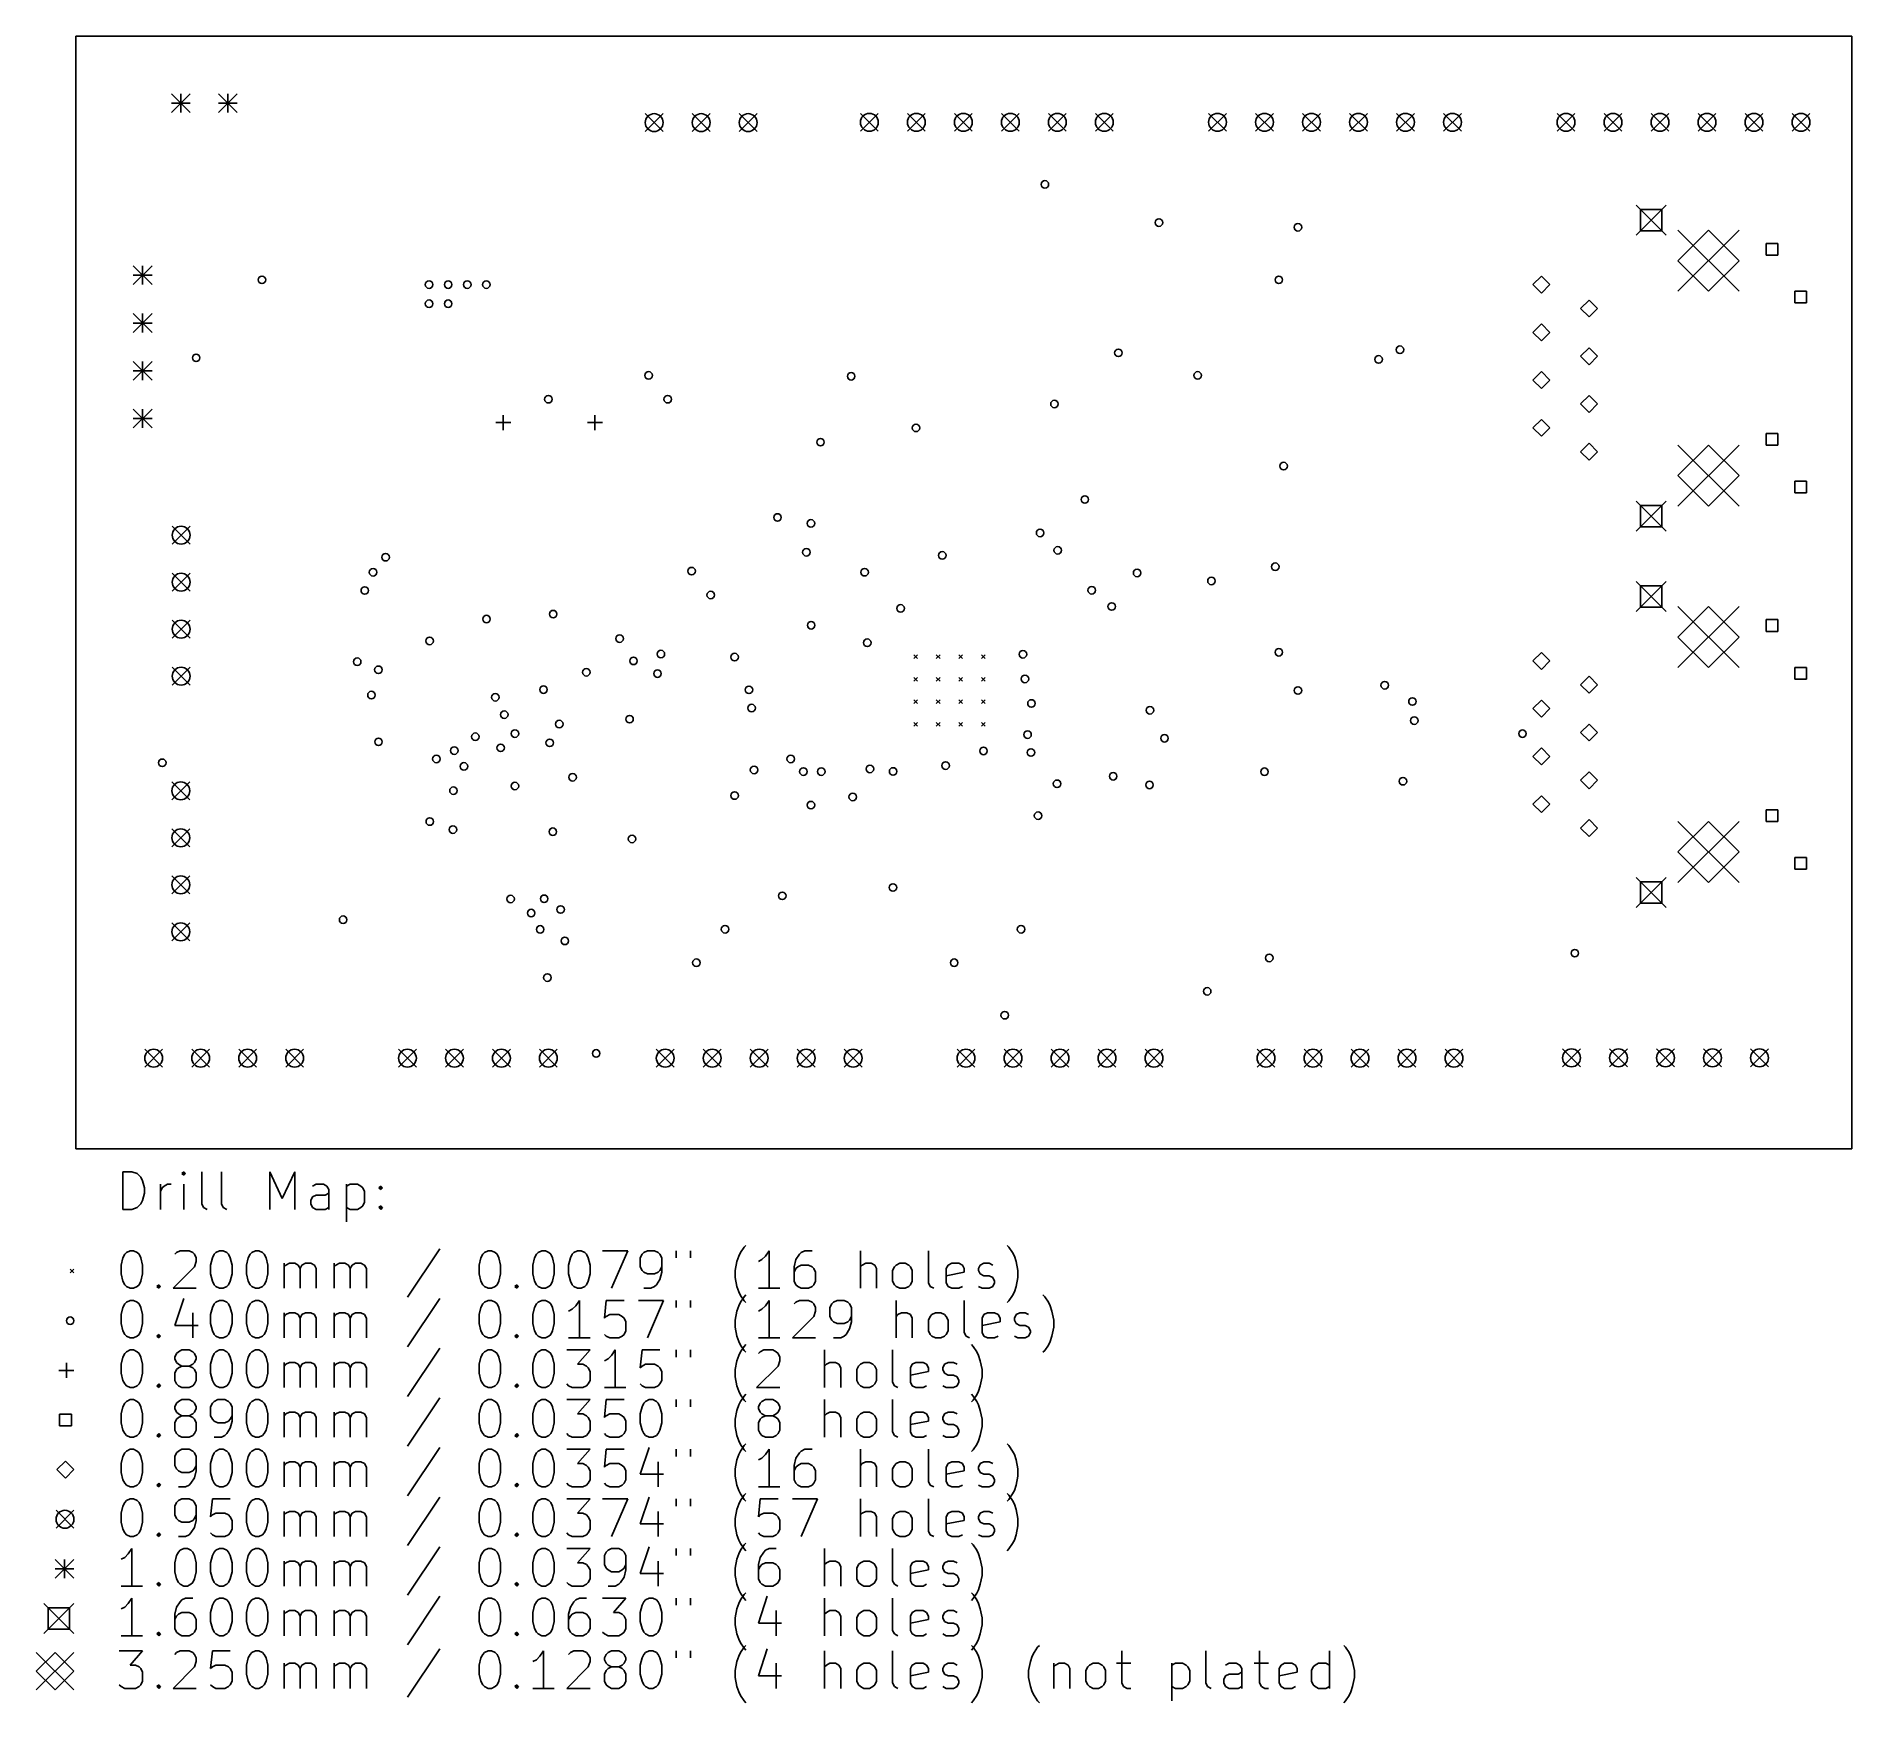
# Model space of a CAD drawing. Extents: x 136.8 to 233.4, y -152.4 to -63.8.
import ezdxf

# ---------------------------------------------------------------- set-up
doc = ezdxf.new("R2010")
doc.units = 0
doc.layers.add('BLACK', color=7, linetype='CONTINUOUS')

msp = doc.modelspace()

# ---------------------------------------------------------------- linework, layer by layer
at = {"layer": 'BLACK', "linetype": 'CONTINUOUS'}
for p, q in [((138.938, -63.754), (233.426, -63.754)), ((138.938, -122.936), (138.938, -63.754)), ((233.426, -63.754), (233.426, -122.936)), ((144.026, -66.81), (145.026, -67.81)), ((145.026, -66.81), (144.026, -67.81)), ((144.026, -67.31), (145.026, -67.31)), ((144.526, -66.81), (144.526, -67.81)), ((146.526, -66.81), (147.526, -67.81)), ((147.526, -66.81), (146.526, -67.81)), ((146.526, -67.31), (147.526, -67.31)), ((147.026, -66.81), (147.026, -67.81)), ((169.237, -67.868), (170.187, -68.818)), ((170.187, -67.868), (169.237, -68.818)), ((171.737, -67.868), (172.687, -68.818)), ((172.687, -67.868), (171.737, -68.818)), ((174.237, -67.868), (175.187, -68.818)), ((175.187, -67.868), (174.237, -68.818)), ((180.687, -67.851), (181.637, -68.801)), ((181.637, -67.851), (180.687, -68.801)), ((183.187, -67.851), (184.137, -68.801)), ((184.137, -67.851), (183.187, -68.801)), ((185.687, -67.851), (186.637, -68.801)), ((186.637, -67.851), (185.687, -68.801)), ((188.187, -67.851), (189.137, -68.801)), ((189.137, -67.851), (188.187, -68.801)), ((190.687, -67.851), (191.637, -68.801)), ((191.637, -67.851), (190.687, -68.801)), ((193.187, -67.851), (194.137, -68.801)), ((194.137, -67.851), (193.187, -68.801)), ((199.209, -67.851), (200.159, -68.801)), ((200.159, -67.851), (199.209, -68.801)), ((201.709, -67.851), (202.659, -68.801)), ((202.659, -67.851), (201.709, -68.801)), ((204.209, -67.851), (205.159, -68.801)), ((205.159, -67.851), (204.209, -68.801)), ((206.709, -67.851), (207.659, -68.801)), ((207.659, -67.851), (206.709, -68.801)), ((209.209, -67.851), (210.159, -68.801)), ((210.159, -67.851), (209.209, -68.801)), ((211.709, -67.851), (212.659, -68.801)), ((212.659, -67.851), (211.709, -68.801)), ((217.751, -67.851), (218.701, -68.801)), ((218.701, -67.851), (217.751, -68.801)), ((220.251, -67.851), (221.201, -68.801)), ((221.201, -67.851), (220.251, -68.801)), ((222.751, -67.851), (223.701, -68.801)), ((223.701, -67.851), (222.751, -68.801)), ((225.251, -67.851), (226.201, -68.801)), ((226.201, -67.851), (225.251, -68.801)), ((227.751, -67.851), (228.701, -68.801)), ((228.701, -67.851), (227.751, -68.801)), ((230.251, -67.851), (231.201, -68.801)), ((231.201, -67.851), (230.251, -68.801)), ((221.958, -72.733), (223.558, -74.333)), ((223.558, -72.733), (221.958, -74.333)), ((223.323691, -72.967309), (222.192309, -72.967309)), ((222.192309, -72.967309), (222.192309, -74.098691)), ((223.323691, -74.098691), (223.323691, -72.967309)), ((222.192309, -74.098691), (223.323691, -74.098691)), ((224.181, -74.067), (227.431, -77.317)), ((227.431, -74.067), (224.181, -77.317)), ((225.806, -74.067), (224.181, -75.692)), ((227.431, -75.692), (225.806, -74.067)), ((229.498866, -74.767734), (228.869534, -74.767734)), ((228.869534, -74.767734), (228.869534, -75.397066)), ((229.498866, -75.397066), (229.498866, -74.767734)), ((141.994, -75.964), (142.994, -76.964)), ((142.994, -75.964), (141.994, -76.964)), ((142.494, -75.964), (142.494, -76.964)), ((224.181, -75.692), (225.806, -77.317)), ((225.806, -77.317), (227.431, -75.692)), ((228.869534, -75.397066), (229.498866, -75.397066)), ((141.994, -76.464), (142.994, -76.464)), ((216.916, -76.512), (216.466, -76.962)), ((216.466, -76.962), (216.916, -77.412)), ((217.366, -76.962), (216.916, -76.512)), ((216.916, -77.412), (217.366, -76.962)), ((219.456, -77.782), (219.006, -78.232)), ((219.006, -78.232), (219.456, -78.682)), ((219.906, -78.232), (219.456, -77.782)), ((219.456, -78.682), (219.906, -78.232)), ((231.022866, -77.307734), (230.393534, -77.307734)), ((230.393534, -77.307734), (230.393534, -77.937066)), ((230.393534, -77.937066), (231.022866, -77.937066)), ((231.022866, -77.937066), (231.022866, -77.307734)), ((141.994, -78.504), (142.994, -79.504)), ((142.994, -78.504), (141.994, -79.504)), ((141.994, -79.004), (142.994, -79.004)), ((142.494, -78.504), (142.494, -79.504)), ((216.916, -79.052), (216.466, -79.502)), ((217.366, -79.502), (216.916, -79.052)), ((216.466, -79.502), (216.916, -79.952)), ((216.916, -79.952), (217.366, -79.502)), ((141.994, -81.044), (142.994, -82.044)), ((142.994, -81.044), (141.994, -82.044)), ((142.494, -81.044), (142.494, -82.044)), ((219.456, -80.322), (219.006, -80.772)), ((219.006, -80.772), (219.456, -81.222)), ((219.906, -80.772), (219.456, -80.322)), ((219.456, -81.222), (219.906, -80.772)), ((141.994, -81.544), (142.994, -81.544)), ((216.916, -81.592), (216.466, -82.042)), ((216.466, -82.042), (216.916, -82.492)), ((217.366, -82.042), (216.916, -81.592)), ((216.916, -82.492), (217.366, -82.042)), ((219.456, -82.862), (219.006, -83.312)), ((219.906, -83.312), (219.456, -82.862)), ((141.994, -83.584), (142.994, -84.584)), ((142.994, -83.584), (141.994, -84.584)), ((142.494, -83.584), (142.494, -84.584)), ((161.68, -83.902), (161.68, -84.702)), ((166.56, -83.902), (166.56, -84.702)), ((219.006, -83.312), (219.456, -83.762)), ((219.456, -83.762), (219.906, -83.312)), ((141.994, -84.084), (142.994, -84.084)), ((161.28, -84.302), (162.08, -84.302)), ((166.16, -84.302), (166.96, -84.302)), ((216.916, -84.132), (216.466, -84.582)), ((216.466, -84.582), (216.916, -85.032)), ((217.366, -84.582), (216.916, -84.132)), ((216.916, -85.032), (217.366, -84.582)), ((229.498866, -84.876934), (228.869534, -84.876934)), ((228.869534, -84.876934), (228.869534, -85.506266)), ((229.498866, -85.506266), (229.498866, -84.876934)), ((219.456, -85.402), (219.006, -85.852)), ((219.006, -85.852), (219.456, -86.302)), ((219.906, -85.852), (219.456, -85.402)), ((219.456, -86.302), (219.906, -85.852)), ((224.181, -85.497), (227.431, -88.747)), ((227.431, -85.497), (224.181, -88.747)), ((225.806, -85.497), (224.181, -87.122)), ((227.431, -87.122), (225.806, -85.497)), ((228.869534, -85.506266), (229.498866, -85.506266)), ((224.181, -87.122), (225.806, -88.747)), ((225.806, -88.747), (227.431, -87.122)), ((231.022866, -87.416934), (230.393534, -87.416934)), ((230.393534, -87.416934), (230.393534, -88.046266)), ((231.022866, -88.046266), (231.022866, -87.416934)), ((221.958, -88.481), (223.558, -90.081)), ((223.558, -88.481), (221.958, -90.081)), ((223.323691, -88.715309), (222.192309, -88.715309)), ((222.192309, -88.715309), (222.192309, -89.846691)), ((223.323691, -89.846691), (223.323691, -88.715309)), ((230.393534, -88.046266), (231.022866, -88.046266)), ((144.068, -89.815), (145.018, -90.765)), ((145.018, -89.815), (144.068, -90.765)), ((222.192309, -89.846691), (223.323691, -89.846691)), ((144.068, -92.315), (145.018, -93.265)), ((145.018, -92.315), (144.068, -93.265)), ((221.958, -92.7482), (223.558, -94.3482)), ((223.558, -92.7482), (221.958, -94.3482)), ((223.323691, -92.982509), (222.192309, -92.982509)), ((222.192309, -92.982509), (222.192309, -94.113891)), ((223.323691, -94.113891), (223.323691, -92.982509)), ((222.192309, -94.113891), (223.323691, -94.113891)), ((224.181, -94.0822), (227.431, -97.3322)), ((227.431, -94.0822), (224.181, -97.3322)), ((225.806, -94.0822), (224.181, -95.7072)), ((227.431, -95.7072), (225.806, -94.0822)), ((144.068, -94.815), (145.018, -95.765)), ((145.018, -94.815), (144.068, -95.765)), ((229.498866, -94.782934), (228.869534, -94.782934)), ((228.869534, -94.782934), (228.869534, -95.412266)), ((228.869534, -95.412266), (229.498866, -95.412266)), ((229.498866, -95.412266), (229.498866, -94.782934)), ((216.916, -96.5272), (216.466, -96.9772)), ((217.366, -96.9772), (216.916, -96.5272)), ((224.181, -95.7072), (225.806, -97.3322)), ((225.806, -97.3322), (227.431, -95.7072)), ((144.068, -97.315), (145.018, -98.265)), ((145.018, -97.315), (144.068, -98.265)), ((183.52, -96.652), (183.72, -96.852)), ((183.72, -96.652), (183.52, -96.852)), ((184.72, -96.652), (184.92, -96.852)), ((184.92, -96.652), (184.72, -96.852)), ((185.92, -96.652), (186.12, -96.852)), ((186.12, -96.652), (185.92, -96.852)), ((187.12, -96.652), (187.32, -96.852)), ((187.32, -96.652), (187.12, -96.852)), ((216.466, -96.9772), (216.916, -97.4272)), ((216.916, -97.4272), (217.366, -96.9772)), ((231.022866, -97.322934), (230.393534, -97.322934)), ((230.393534, -97.322934), (230.393534, -97.952266)), ((231.022866, -97.952266), (231.022866, -97.322934)), ((183.52, -97.852), (183.72, -98.052)), ((183.72, -97.852), (183.52, -98.052)), ((184.72, -97.852), (184.92, -98.052)), ((184.92, -97.852), (184.72, -98.052)), ((185.92, -97.852), (186.12, -98.052)), ((186.12, -97.852), (185.92, -98.052)), ((187.12, -97.852), (187.32, -98.052)), ((187.32, -97.852), (187.12, -98.052)), ((219.456, -97.7972), (219.006, -98.2472)), ((219.006, -98.2472), (219.456, -98.6972)), ((219.906, -98.2472), (219.456, -97.7972)), ((219.456, -98.6972), (219.906, -98.2472)), ((230.393534, -97.952266), (231.022866, -97.952266)), ((183.52, -99.052), (183.72, -99.252)), ((183.72, -99.052), (183.52, -99.252)), ((184.72, -99.052), (184.92, -99.252)), ((184.92, -99.052), (184.72, -99.252)), ((185.92, -99.052), (186.12, -99.252)), ((186.12, -99.052), (185.92, -99.252)), ((187.12, -99.052), (187.32, -99.252)), ((187.32, -99.052), (187.12, -99.252)), ((216.916, -99.0672), (216.466, -99.5172)), ((217.366, -99.5172), (216.916, -99.0672)), ((183.52, -100.252), (183.72, -100.452)), ((183.72, -100.252), (183.52, -100.452)), ((184.72, -100.252), (184.92, -100.452)), ((184.92, -100.252), (184.72, -100.452)), ((185.92, -100.252), (186.12, -100.452)), ((186.12, -100.252), (185.92, -100.452)), ((187.12, -100.252), (187.32, -100.452)), ((187.32, -100.252), (187.12, -100.452)), ((216.466, -99.5172), (216.916, -99.9672)), ((216.916, -99.9672), (217.366, -99.5172)), ((219.456, -100.3372), (219.006, -100.7872)), ((219.906, -100.7872), (219.456, -100.3372)), ((219.006, -100.7872), (219.456, -101.2372)), ((219.456, -101.2372), (219.906, -100.7872)), ((216.916, -101.6072), (216.466, -102.0572)), ((216.466, -102.0572), (216.916, -102.5072)), ((217.366, -102.0572), (216.916, -101.6072)), ((216.916, -102.5072), (217.366, -102.0572)), ((219.456, -102.8772), (219.006, -103.3272)), ((219.006, -103.3272), (219.456, -103.7772)), ((219.906, -103.3272), (219.456, -102.8772)), ((219.456, -103.7772), (219.906, -103.3272)), ((144.051, -103.411), (145.001, -104.361)), ((145.001, -103.411), (144.051, -104.361)), ((216.916, -104.1472), (216.466, -104.5972)), ((217.366, -104.5972), (216.916, -104.1472)), ((216.466, -104.5972), (216.916, -105.0472)), ((216.916, -105.0472), (217.366, -104.5972)), ((229.498866, -104.892134), (228.869534, -104.892134)), ((228.869534, -104.892134), (228.869534, -105.521466)), ((229.498866, -105.521466), (229.498866, -104.892134)), ((144.051, -105.911), (145.001, -106.861)), ((145.001, -105.911), (144.051, -106.861)), ((219.456, -105.4172), (219.006, -105.8672)), ((219.006, -105.8672), (219.456, -106.3172)), ((219.906, -105.8672), (219.456, -105.4172)), ((219.456, -106.3172), (219.906, -105.8672)), ((224.181, -105.5122), (227.431, -108.7622)), ((227.431, -105.5122), (224.181, -108.7622)), ((225.806, -105.5122), (224.181, -107.1372)), ((227.431, -107.1372), (225.806, -105.5122)), ((228.869534, -105.521466), (229.498866, -105.521466)), ((224.181, -107.1372), (225.806, -108.7622)), ((225.806, -108.7622), (227.431, -107.1372)), ((231.022866, -107.432134), (230.393534, -107.432134)), ((230.393534, -107.432134), (230.393534, -108.061466)), ((230.393534, -108.061466), (231.022866, -108.061466)), ((231.022866, -108.061466), (231.022866, -107.432134)), ((144.051, -108.411), (145.001, -109.361)), ((145.001, -108.411), (144.051, -109.361)), ((221.958, -108.4962), (223.558, -110.0962)), ((223.558, -108.4962), (221.958, -110.0962)), ((223.323691, -108.730509), (222.192309, -108.730509)), ((222.192309, -108.730509), (222.192309, -109.861891)), ((223.323691, -109.861891), (223.323691, -108.730509)), ((222.192309, -109.861891), (223.323691, -109.861891)), ((144.051, -110.911), (145.001, -111.861)), ((145.001, -110.911), (144.051, -111.861)), ((142.607, -117.635), (143.557, -118.585)), ((143.557, -117.635), (142.607, -118.585)), ((145.107, -117.635), (146.057, -118.585)), ((146.057, -117.635), (145.107, -118.585)), ((147.607, -117.635), (148.557, -118.585)), ((148.557, -117.635), (147.607, -118.585)), ((150.107, -117.635), (151.057, -118.585)), ((151.057, -117.635), (150.107, -118.585)), ((156.109, -117.635), (157.059, -118.585)), ((157.059, -117.635), (156.109, -118.585)), ((158.609, -117.635), (159.559, -118.585)), ((159.559, -117.635), (158.609, -118.585)), ((161.109, -117.635), (162.059, -118.585)), ((162.059, -117.635), (161.109, -118.585)), ((163.609, -117.635), (164.559, -118.585)), ((164.559, -117.635), (163.609, -118.585)), ((169.825, -117.635), (170.775, -118.585)), ((170.775, -117.635), (169.825, -118.585)), ((172.325, -117.635), (173.275, -118.585)), ((173.275, -117.635), (172.325, -118.585)), ((174.825, -117.635), (175.775, -118.585)), ((175.775, -117.635), (174.825, -118.585)), ((177.325, -117.635), (178.275, -118.585)), ((178.275, -117.635), (177.325, -118.585)), ((179.825, -117.635), (180.775, -118.585)), ((180.775, -117.635), (179.825, -118.585)), ((185.827, -117.635), (186.777, -118.585)), ((186.777, -117.635), (185.827, -118.585)), ((188.327, -117.635), (189.277, -118.585)), ((189.277, -117.635), (188.327, -118.585)), ((190.827, -117.635), (191.777, -118.585)), ((191.777, -117.635), (190.827, -118.585)), ((193.327, -117.635), (194.277, -118.585)), ((194.277, -117.635), (193.327, -118.585)), ((195.827, -117.635), (196.777, -118.585)), ((196.777, -117.635), (195.827, -118.585)), ((201.789, -117.635), (202.739, -118.585)), ((202.739, -117.635), (201.789, -118.585)), ((204.289, -117.635), (205.239, -118.585)), ((205.239, -117.635), (204.289, -118.585)), ((206.789, -117.635), (207.739, -118.585)), ((207.739, -117.635), (206.789, -118.585)), ((209.289, -117.635), (210.239, -118.585)), ((210.239, -117.635), (209.289, -118.585)), ((211.789, -117.635), (212.739, -118.585)), ((212.739, -117.635), (211.789, -118.585)), ((218.045, -117.618), (218.995, -118.568)), ((218.995, -117.618), (218.045, -118.568)), ((220.545, -117.618), (221.495, -118.568)), ((221.495, -117.618), (220.545, -118.568)), ((223.045, -117.618), (223.995, -118.568)), ((223.995, -117.618), (223.045, -118.568)), ((225.545, -117.618), (226.495, -118.568)), ((226.495, -117.618), (225.545, -118.568)), ((228.045, -117.618), (228.995, -118.568)), ((228.995, -117.618), (228.045, -118.568)), ((233.426, -122.936), (138.938, -122.936)), ((141.445768, -126.150838), (141.445768, -124.150838)), ((141.445768, -124.150838), (141.921958, -124.150838)), ((141.921958, -124.150838), (142.207673, -124.246076)), ((142.207673, -124.246076), (142.398149, -124.436552)), ((142.398149, -124.436552), (142.493387, -124.627028)), ((144.683863, -124.150838), (144.588625, -124.246076)), ((144.588625, -124.246076), (144.683863, -124.341314)), ((144.779101, -124.246076), (144.683863, -124.150838)), ((144.683863, -124.150838), (144.683863, -124.341314)), ((144.683863, -124.341314), (144.779101, -124.246076)), ((145.636244, -125.865123), (145.636244, -124.150838)), ((146.683863, -125.865123), (146.683863, -124.150838)), ((149.255292, -126.150838), (149.255292, -124.150838)), ((149.255292, -124.150838), (149.921959, -125.579409)), ((149.921959, -125.579409), (150.588625, -124.150838)), ((150.588625, -124.150838), (150.588625, -126.150838)), ((142.493387, -124.627028), (142.588625, -125.00798)), ((142.588625, -125.293695), (142.493387, -125.674647)), ((142.588625, -125.00798), (142.588625, -125.293695)), ((143.445768, -126.150838), (143.445768, -124.817504)), ((143.445768, -125.198457), (143.541006, -125.00798)), ((143.541006, -125.00798), (143.636244, -124.912742)), ((143.636244, -124.912742), (143.82672, -124.817504)), ((143.82672, -124.817504), (144.017197, -124.817504)), ((144.683863, -126.150838), (144.683863, -124.817504)), ((151.445768, -125.674647), (151.541006, -125.484171)), ((151.731482, -124.817504), (151.541006, -124.912742)), ((151.541006, -125.484171), (151.731482, -125.388933)), ((152.112435, -124.817504), (151.731482, -124.817504)), ((151.731482, -125.388933), (152.207673, -125.388933)), ((152.302911, -124.912742), (152.112435, -124.817504)), ((152.207673, -125.388933), (152.398149, -125.293695)), ((152.398149, -125.103219), (152.302911, -124.912742)), ((152.398149, -126.150838), (152.398149, -125.103219)), ((153.35053, -124.817504), (153.35053, -126.817504)), ((153.35053, -124.912742), (153.541006, -124.817504)), ((153.541006, -124.817504), (153.921959, -124.817504)), ((153.921959, -124.817504), (154.112435, -124.912742)), ((154.112435, -124.912742), (154.207673, -125.00798)), ((154.207673, -125.00798), (154.302911, -125.198457)), ((154.302911, -125.198457), (154.302911, -125.769885)), ((155.064816, -125.00798), (155.160054, -124.912742)), ((155.160054, -125.103219), (155.064816, -125.00798)), ((155.160054, -124.912742), (155.255292, -125.00798)), ((155.160054, -124.912742), (155.160054, -125.103219)), ((155.255292, -125.00798), (155.160054, -125.103219)), ((141.921958, -126.150838), (141.445768, -126.150838)), ((142.207673, -126.0556), (141.921958, -126.150838)), ((142.398149, -125.865123), (142.207673, -126.0556)), ((142.493387, -125.674647), (142.398149, -125.865123)), ((145.731482, -126.0556), (145.636244, -125.865123)), ((145.921958, -126.150838), (145.731482, -126.0556)), ((146.779101, -126.0556), (146.683863, -125.865123)), ((146.969577, -126.150838), (146.779101, -126.0556)), ((151.445768, -125.865123), (151.445768, -125.674647)), ((151.541006, -126.0556), (151.445768, -125.865123)), ((151.731482, -126.150838), (151.541006, -126.0556)), ((152.207673, -126.150838), (151.731482, -126.150838)), ((152.398149, -126.0556), (152.207673, -126.150838)), ((153.541006, -126.150838), (153.35053, -126.0556)), ((153.921959, -126.150838), (153.541006, -126.150838)), ((154.112435, -126.0556), (153.921959, -126.150838)), ((154.207673, -125.960361), (154.112435, -126.0556)), ((154.302911, -125.769885), (154.207673, -125.960361)), ((155.064816, -126.0556), (155.160054, -125.960361)), ((155.160054, -126.150838), (155.064816, -126.0556)), ((155.160054, -125.960361), (155.255292, -126.0556)), ((155.160054, -125.960361), (155.160054, -126.150838)), ((155.255292, -126.0556), (155.160054, -126.150838)), ((141.541006, -128.541314), (141.636244, -128.446076)), ((141.636244, -128.446076), (141.82672, -128.350838)), ((141.82672, -128.350838), (142.017197, -128.350838)), ((142.017197, -128.350838), (142.207673, -128.446076)), ((142.207673, -128.446076), (142.302911, -128.541314)), ((144.207673, -128.541314), (144.302911, -128.446076)), ((144.302911, -128.446076), (144.493387, -128.350838)), ((144.493387, -128.350838), (144.969578, -128.350838)), ((144.969578, -128.350838), (145.160054, -128.446076)), ((145.160054, -128.446076), (145.255292, -128.541314)), ((146.302911, -128.541314), (146.398149, -128.446076)), ((146.398149, -128.446076), (146.588625, -128.350838)), ((146.588625, -128.350838), (146.779102, -128.350838)), ((146.779102, -128.350838), (146.969578, -128.446076)), ((146.969578, -128.446076), (147.064816, -128.541314)), ((148.207673, -128.541314), (148.302911, -128.446076)), ((148.302911, -128.446076), (148.493387, -128.350838)), ((148.493387, -128.350838), (148.683864, -128.350838)), ((148.683864, -128.350838), (148.87434, -128.446076)), ((148.87434, -128.446076), (148.969578, -128.541314)), ((158.302912, -128.2556), (156.588627, -130.827028)), ((160.588627, -128.541314), (160.683865, -128.446076)), ((160.683865, -128.446076), (160.874341, -128.350838)), ((160.874341, -128.350838), (161.064818, -128.350838)), ((161.064818, -128.350838), (161.255294, -128.446076)), ((161.255294, -128.446076), (161.350532, -128.541314)), ((163.44577, -128.541314), (163.541008, -128.446076)), ((163.541008, -128.446076), (163.731484, -128.350838)), ((163.731484, -128.350838), (163.921961, -128.350838)), ((163.921961, -128.350838), (164.112437, -128.446076)), ((164.112437, -128.446076), (164.207675, -128.541314)), ((165.350532, -128.541314), (165.44577, -128.446076)), ((165.44577, -128.446076), (165.636246, -128.350838)), ((165.636246, -128.350838), (165.826723, -128.350838)), ((165.826723, -128.350838), (166.017199, -128.446076)), ((166.017199, -128.446076), (166.112437, -128.541314)), ((166.96958, -128.350838), (168.302913, -128.350838)), ((168.302913, -128.350838), (167.44577, -130.350838)), ((169.160056, -128.446076), (169.064818, -128.541314)), ((169.350532, -128.350838), (169.160056, -128.446076)), ((169.731485, -128.350838), (169.350532, -128.350838)), ((169.921961, -128.446076), (169.731485, -128.350838)), ((170.017199, -128.541314), (169.921961, -128.446076)), ((170.874342, -128.350838), (170.874342, -128.73179)), ((171.636247, -128.350838), (171.636247, -128.73179)), ((174.207676, -128.636552), (174.302914, -128.446076)), ((174.302914, -128.446076), (174.49339, -128.160361)), ((174.49339, -128.160361), (174.588629, -128.065123)), ((175.826723, -128.350838), (175.636247, -128.636552)), ((175.826723, -130.350838), (175.826723, -128.350838)), ((177.541009, -128.446076), (177.445771, -128.541314)), ((177.731485, -128.350838), (177.541009, -128.446076)), ((178.112438, -128.350838), (177.731485, -128.350838)), ((180.683867, -130.350838), (180.683867, -128.350838)), ((184.302915, -130.065123), (184.302915, -128.350838)), ((188.58863, -128.160361), (188.493392, -128.065123)), ((188.779106, -128.446076), (188.58863, -128.160361)), ((188.874344, -128.636552), (188.779106, -128.446076)), ((138.638, -129.336), (138.838, -129.536)), ((138.838, -129.336), (138.638, -129.536)), ((141.35053, -129.112742), (141.445768, -128.73179)), ((141.35053, -129.588933), (141.35053, -129.112742)), ((141.445768, -128.73179), (141.541006, -128.541314)), ((142.302911, -128.541314), (142.398149, -128.73179)), ((142.398149, -128.73179), (142.493387, -129.112742)), ((142.493387, -129.112742), (142.493387, -129.588933)), ((145.255292, -129.20798), (144.112435, -130.350838)), ((145.255292, -128.541314), (145.35053, -128.73179)), ((145.35053, -128.922266), (145.255292, -129.20798)), ((145.35053, -128.73179), (145.35053, -128.922266)), ((146.112435, -129.112742), (146.207673, -128.73179)), ((146.112435, -129.588933), (146.112435, -129.112742)), ((146.207673, -128.73179), (146.302911, -128.541314)), ((147.064816, -128.541314), (147.160054, -128.73179)), ((147.160054, -128.73179), (147.255292, -129.112742)), ((147.255292, -129.112742), (147.255292, -129.588933)), ((148.017197, -129.112742), (148.112435, -128.73179)), ((148.017197, -129.588933), (148.017197, -129.112742)), ((148.112435, -128.73179), (148.207673, -128.541314)), ((148.969578, -128.541314), (149.064816, -128.73179)), ((149.064816, -128.73179), (149.160054, -129.112742)), ((149.160054, -129.112742), (149.160054, -129.588933)), ((150.017197, -130.350838), (150.017197, -129.017504)), ((150.017197, -129.20798), (150.112435, -129.112742)), ((150.112435, -129.112742), (150.302911, -129.017504)), ((150.302911, -129.017504), (150.588626, -129.017504)), ((150.588626, -129.017504), (150.779102, -129.112742)), ((150.779102, -129.112742), (150.87434, -129.303219)), ((150.87434, -129.303219), (150.969578, -129.112742)), ((150.87434, -129.303219), (150.87434, -130.350838)), ((150.969578, -129.112742), (151.160054, -129.017504)), ((151.160054, -129.017504), (151.445768, -129.017504)), ((151.445768, -129.017504), (151.636245, -129.112742)), ((151.636245, -129.112742), (151.731483, -129.303219)), ((151.731483, -129.303219), (151.731483, -130.350838)), ((152.683864, -130.350838), (152.683864, -129.017504)), ((152.683864, -129.20798), (152.779102, -129.112742)), ((152.779102, -129.112742), (152.969578, -129.017504)), ((152.969578, -129.017504), (153.255293, -129.017504)), ((153.255293, -129.017504), (153.445769, -129.112742)), ((153.445769, -129.112742), (153.541007, -129.303219)), ((153.541007, -129.303219), (153.636245, -129.112742)), ((153.541007, -129.303219), (153.541007, -130.350838)), ((153.636245, -129.112742), (153.826721, -129.017504)), ((153.826721, -129.017504), (154.112435, -129.017504)), ((154.112435, -129.017504), (154.302912, -129.112742)), ((154.302912, -129.112742), (154.39815, -129.303219)), ((154.39815, -129.303219), (154.39815, -130.350838)), ((160.398151, -129.112742), (160.493389, -128.73179)), ((160.398151, -129.588933), (160.398151, -129.112742)), ((160.493389, -128.73179), (160.588627, -128.541314)), ((161.350532, -128.541314), (161.44577, -128.73179)), ((161.44577, -128.73179), (161.541008, -129.112742)), ((161.541008, -129.112742), (161.541008, -129.588933)), ((163.255294, -129.112742), (163.350532, -128.73179)), ((163.255294, -129.588933), (163.255294, -129.112742)), ((163.350532, -128.73179), (163.44577, -128.541314)), ((164.207675, -128.541314), (164.302913, -128.73179)), ((164.302913, -128.73179), (164.398151, -129.112742)), ((164.398151, -129.112742), (164.398151, -129.588933)), ((165.160056, -129.112742), (165.255294, -128.73179)), ((165.160056, -129.588933), (165.160056, -129.112742)), ((165.255294, -128.73179), (165.350532, -128.541314)), ((166.112437, -128.541314), (166.207675, -128.73179)), ((166.207675, -128.73179), (166.302913, -129.112742)), ((166.302913, -129.112742), (166.302913, -129.588933)), ((169.064818, -128.541314), (168.96958, -128.73179)), ((168.96958, -128.73179), (168.96958, -129.20798)), ((168.96958, -129.20798), (169.064818, -129.398457)), ((169.064818, -129.398457), (169.160056, -129.493695)), ((169.921961, -129.493695), (170.017199, -129.398457)), ((170.112437, -128.73179), (170.017199, -128.541314)), ((170.017199, -129.398457), (170.112437, -129.20798)), ((170.112437, -129.493695), (170.112437, -128.73179)), ((174.0172, -129.398457), (174.112438, -128.922266)), ((174.0172, -129.779409), (174.0172, -129.398457)), ((174.112438, -128.922266), (174.207676, -128.636552)), ((175.445771, -128.827028), (175.255295, -128.922266)), ((175.636247, -128.636552), (175.445771, -128.827028)), ((177.255295, -128.827028), (177.160057, -129.20798)), ((177.160057, -129.20798), (177.160057, -129.969885)), ((177.255295, -129.303219), (177.160057, -129.493695)), ((177.445771, -128.541314), (177.255295, -128.827028)), ((177.350533, -129.20798), (177.255295, -129.303219)), ((177.541009, -129.112742), (177.350533, -129.20798)), ((177.921962, -129.112742), (177.541009, -129.112742)), ((178.112438, -129.20798), (177.921962, -129.112742)), ((178.207676, -129.303219), (178.112438, -129.20798)), ((178.302914, -129.493695), (178.207676, -129.303219)), ((180.779105, -129.112742), (180.683867, -129.20798)), ((180.969581, -129.017504), (180.779105, -129.112742)), ((181.255296, -129.017504), (180.969581, -129.017504)), ((181.445772, -129.112742), (181.255296, -129.017504)), ((181.54101, -129.303219), (181.445772, -129.112742)), ((181.54101, -130.350838), (181.54101, -129.303219)), ((182.398153, -129.398457), (182.493391, -129.20798)), ((182.398153, -129.969885), (182.398153, -129.398457)), ((182.493391, -129.20798), (182.588629, -129.112742)), ((182.588629, -129.112742), (182.779105, -129.017504)), ((182.779105, -129.017504), (183.06482, -129.017504)), ((183.06482, -129.017504), (183.255296, -129.112742)), ((183.255296, -129.112742), (183.350534, -129.20798)), ((183.350534, -129.20798), (183.445772, -129.398457)), ((183.445772, -129.398457), (183.445772, -129.969885)), ((185.255296, -129.303219), (185.350534, -129.112742)), ((185.255296, -130.065123), (185.255296, -129.303219)), ((185.350534, -129.112742), (185.54101, -129.017504)), ((185.54101, -129.017504), (185.921963, -129.017504)), ((185.921963, -129.017504), (186.112439, -129.112742)), ((186.112439, -129.112742), (186.207677, -129.303219)), ((186.207677, -129.303219), (186.207677, -129.493695)), ((186.969582, -129.303219), (187.06482, -129.112742)), ((186.969582, -129.398457), (186.969582, -129.303219)), ((187.06482, -129.588933), (186.969582, -129.398457)), ((187.06482, -129.112742), (187.255296, -129.017504)), ((187.255296, -129.017504), (187.54101, -129.017504)), ((187.54101, -129.017504), (187.731487, -129.112742)), ((188.969582, -128.922266), (188.874344, -128.636552)), ((189.06482, -129.398457), (188.969582, -128.922266)), ((189.06482, -129.779409), (189.06482, -129.398457)), ((141.445768, -129.969885), (141.35053, -129.588933)), ((141.541006, -130.160361), (141.445768, -129.969885)), ((141.636244, -130.2556), (141.541006, -130.160361)), ((141.82672, -130.350838), (141.636244, -130.2556)), ((142.017197, -130.350838), (141.82672, -130.350838)), ((142.207673, -130.2556), (142.017197, -130.350838)), ((142.302911, -130.160361), (142.207673, -130.2556)), ((142.398149, -129.969885), (142.302911, -130.160361)), ((142.493387, -129.588933), (142.398149, -129.969885)), ((143.255292, -130.2556), (143.35053, -130.160361)), ((143.35053, -130.350838), (143.255292, -130.2556)), ((143.35053, -130.160361), (143.445768, -130.2556)), ((143.35053, -130.160361), (143.35053, -130.350838)), ((143.445768, -130.2556), (143.35053, -130.350838)), ((144.112435, -130.350838), (145.35053, -130.350838)), ((146.207673, -129.969885), (146.112435, -129.588933)), ((146.302911, -130.160361), (146.207673, -129.969885)), ((146.398149, -130.2556), (146.302911, -130.160361)), ((146.588625, -130.350838), (146.398149, -130.2556)), ((146.779102, -130.350838), (146.588625, -130.350838)), ((146.969578, -130.2556), (146.779102, -130.350838)), ((147.064816, -130.160361), (146.969578, -130.2556)), ((147.160054, -129.969885), (147.064816, -130.160361)), ((147.255292, -129.588933), (147.160054, -129.969885)), ((148.112435, -129.969885), (148.017197, -129.588933)), ((148.207673, -130.160361), (148.112435, -129.969885)), ((148.302911, -130.2556), (148.207673, -130.160361)), ((148.493387, -130.350838), (148.302911, -130.2556)), ((148.683864, -130.350838), (148.493387, -130.350838)), ((148.87434, -130.2556), (148.683864, -130.350838)), ((148.969578, -130.160361), (148.87434, -130.2556)), ((149.064816, -129.969885), (148.969578, -130.160361)), ((149.160054, -129.588933), (149.064816, -129.969885)), ((160.493389, -129.969885), (160.398151, -129.588933)), ((160.588627, -130.160361), (160.493389, -129.969885)), ((160.683865, -130.2556), (160.588627, -130.160361)), ((160.874341, -130.350838), (160.683865, -130.2556)), ((161.064818, -130.350838), (160.874341, -130.350838)), ((161.255294, -130.2556), (161.064818, -130.350838)), ((161.350532, -130.160361), (161.255294, -130.2556)), ((161.44577, -129.969885), (161.350532, -130.160361)), ((161.541008, -129.588933), (161.44577, -129.969885)), ((162.302913, -130.2556), (162.398151, -130.160361)), ((162.398151, -130.350838), (162.302913, -130.2556)), ((162.398151, -130.160361), (162.493389, -130.2556)), ((162.398151, -130.160361), (162.398151, -130.350838)), ((162.493389, -130.2556), (162.398151, -130.350838)), ((163.350532, -129.969885), (163.255294, -129.588933)), ((163.44577, -130.160361), (163.350532, -129.969885)), ((163.541008, -130.2556), (163.44577, -130.160361)), ((163.731484, -130.350838), (163.541008, -130.2556)), ((163.921961, -130.350838), (163.731484, -130.350838)), ((164.112437, -130.2556), (163.921961, -130.350838)), ((164.207675, -130.160361), (164.112437, -130.2556)), ((164.302913, -129.969885), (164.207675, -130.160361)), ((164.398151, -129.588933), (164.302913, -129.969885)), ((165.255294, -129.969885), (165.160056, -129.588933)), ((165.350532, -130.160361), (165.255294, -129.969885)), ((165.44577, -130.2556), (165.350532, -130.160361)), ((165.636246, -130.350838), (165.44577, -130.2556)), ((165.826723, -130.350838), (165.636246, -130.350838)), ((166.017199, -130.2556), (165.826723, -130.350838)), ((166.112437, -130.160361), (166.017199, -130.2556)), ((166.207675, -129.969885), (166.112437, -130.160361)), ((166.302913, -129.588933), (166.207675, -129.969885)), ((169.160056, -129.493695), (169.350532, -129.588933)), ((169.160056, -130.350838), (169.541008, -130.350838)), ((169.350532, -129.588933), (169.731485, -129.588933)), ((169.541008, -130.350838), (169.731485, -130.2556)), ((169.731485, -129.588933), (169.921961, -129.493695)), ((169.731485, -130.2556), (169.826723, -130.160361)), ((169.826723, -130.160361), (170.017199, -129.874647)), ((170.017199, -129.874647), (170.112437, -129.493695)), ((174.112438, -130.2556), (174.0172, -129.779409)), ((174.207676, -130.541314), (174.112438, -130.2556)), ((176.398152, -130.350838), (175.255295, -130.350838)), ((177.160057, -129.969885), (177.255295, -130.160361)), ((177.255295, -130.160361), (177.350533, -130.2556)), ((177.350533, -130.2556), (177.541009, -130.350838)), ((177.541009, -130.350838), (177.921962, -130.350838)), ((177.921962, -130.350838), (178.112438, -130.2556)), ((178.112438, -130.2556), (178.207676, -130.160361)), ((178.207676, -130.160361), (178.302914, -129.969885)), ((178.302914, -129.969885), (178.302914, -129.493695)), ((182.493391, -130.160361), (182.398153, -129.969885)), ((182.588629, -130.2556), (182.493391, -130.160361)), ((182.779105, -130.350838), (182.588629, -130.2556)), ((183.06482, -130.350838), (182.779105, -130.350838)), ((183.255296, -130.2556), (183.06482, -130.350838)), ((183.350534, -130.160361), (183.255296, -130.2556)), ((183.445772, -129.969885), (183.350534, -130.160361)), ((184.398153, -130.2556), (184.302915, -130.065123)), ((184.588629, -130.350838), (184.398153, -130.2556)), ((186.207677, -129.493695), (185.255296, -129.684171)), ((185.350534, -130.2556), (185.255296, -130.065123)), ((185.54101, -130.350838), (185.350534, -130.2556)), ((185.921963, -130.350838), (185.54101, -130.350838)), ((186.112439, -130.2556), (185.921963, -130.350838)), ((186.969582, -130.2556), (187.160058, -130.350838)), ((187.255296, -129.684171), (187.06482, -129.588933)), ((187.160058, -130.350838), (187.54101, -130.350838)), ((187.54101, -129.684171), (187.255296, -129.684171)), ((187.731487, -129.779409), (187.54101, -129.684171)), ((187.54101, -130.350838), (187.731487, -130.2556)), ((187.826725, -129.969885), (187.731487, -129.779409)), ((187.731487, -130.2556), (187.826725, -130.065123)), ((187.826725, -130.065123), (187.826725, -129.969885)), ((188.874344, -130.541314), (188.969582, -130.2556)), ((188.969582, -130.2556), (189.06482, -129.779409)), ((141.445768, -131.37179), (141.541006, -131.181314)), ((141.541006, -131.181314), (141.636244, -131.086076)), ((141.636244, -131.086076), (141.82672, -130.990838)), ((141.82672, -130.990838), (142.017197, -130.990838)), ((142.017197, -130.990838), (142.207673, -131.086076)), ((142.207673, -131.086076), (142.302911, -131.181314)), ((142.302911, -131.181314), (142.398149, -131.37179)), ((144.683863, -130.8956), (144.207673, -132.324171)), ((146.207673, -131.37179), (146.302911, -131.181314)), ((146.302911, -131.181314), (146.398149, -131.086076)), ((146.398149, -131.086076), (146.588625, -130.990838)), ((146.588625, -130.990838), (146.779102, -130.990838)), ((146.779102, -130.990838), (146.969578, -131.086076)), ((146.969578, -131.086076), (147.064816, -131.181314)), ((147.064816, -131.181314), (147.160054, -131.37179)), ((148.112435, -131.37179), (148.207673, -131.181314)), ((148.207673, -131.181314), (148.302911, -131.086076)), ((148.302911, -131.086076), (148.493387, -130.990838)), ((148.493387, -130.990838), (148.683864, -130.990838)), ((148.683864, -130.990838), (148.87434, -131.086076)), ((148.87434, -131.086076), (148.969578, -131.181314)), ((148.969578, -131.181314), (149.064816, -131.37179)), ((158.302912, -130.8956), (156.588627, -133.467028)), ((160.493389, -131.37179), (160.588627, -131.181314)), ((160.588627, -131.181314), (160.683865, -131.086076)), ((160.683865, -131.086076), (160.874341, -130.990838)), ((160.874341, -130.990838), (161.064818, -130.990838)), ((161.064818, -130.990838), (161.255294, -131.086076)), ((161.255294, -131.086076), (161.350532, -131.181314)), ((161.350532, -131.181314), (161.44577, -131.37179)), ((163.350532, -131.37179), (163.44577, -131.181314)), ((163.44577, -131.181314), (163.541008, -131.086076)), ((163.541008, -131.086076), (163.731484, -130.990838)), ((163.731484, -130.990838), (163.921961, -130.990838)), ((163.921961, -130.990838), (164.112437, -131.086076)), ((164.112437, -131.086076), (164.207675, -131.181314)), ((164.207675, -131.181314), (164.302913, -131.37179)), ((165.541008, -131.276552), (165.350532, -131.467028)), ((165.731484, -130.990838), (165.541008, -131.276552)), ((165.731484, -132.990838), (165.731484, -130.990838)), ((167.160056, -130.990838), (167.064818, -131.943219)), ((168.112437, -130.990838), (167.160056, -130.990838)), ((168.874342, -130.990838), (170.207675, -130.990838)), ((170.207675, -130.990838), (169.350532, -132.990838)), ((170.874342, -130.990838), (170.874342, -131.37179)), ((171.636247, -130.990838), (171.636247, -131.37179)), ((174.112438, -131.562266), (174.207676, -131.276552)), ((174.302914, -130.73179), (174.207676, -130.541314)), ((174.207676, -131.276552), (174.302914, -131.086076)), ((174.49339, -131.017504), (174.302914, -130.73179)), ((174.302914, -131.086076), (174.49339, -130.800361)), ((174.49339, -130.800361), (174.588629, -130.705123)), ((174.588629, -131.112742), (174.49339, -131.017504)), ((175.636247, -131.276552), (175.445771, -131.467028)), ((175.826723, -130.990838), (175.636247, -131.276552)), ((175.826723, -132.990838), (175.826723, -130.990838)), ((177.160057, -131.181314), (177.255295, -131.086076)), ((177.255295, -131.086076), (177.445771, -130.990838)), ((177.445771, -130.990838), (177.921962, -130.990838)), ((177.921962, -130.990838), (178.112438, -131.086076)), ((178.112438, -131.086076), (178.207676, -131.181314)), ((178.207676, -131.181314), (178.302914, -131.37179)), ((179.160057, -131.181314), (179.064819, -131.37179)), ((179.255295, -131.086076), (179.160057, -131.181314)), ((179.445771, -130.990838), (179.255295, -131.086076)), ((179.826724, -130.990838), (179.445771, -130.990838)), ((180.0172, -131.086076), (179.826724, -130.990838)), ((180.112438, -131.181314), (180.0172, -131.086076)), ((180.207676, -131.37179), (180.112438, -131.181314)), ((182.588629, -132.990838), (182.588629, -130.990838)), ((186.207677, -132.705123), (186.207677, -130.990838)), ((188.493392, -131.112742), (188.58863, -131.017504)), ((188.58863, -131.017504), (188.779106, -130.73179)), ((188.779106, -130.73179), (188.874344, -130.541314)), ((190.493392, -130.800361), (190.398154, -130.705123)), ((190.683868, -131.086076), (190.493392, -130.800361)), ((190.779106, -131.276552), (190.683868, -131.086076)), ((190.874344, -131.562266), (190.779106, -131.276552)), ((141.35053, -131.752742), (141.445768, -131.37179)), ((141.35053, -132.228933), (141.35053, -131.752742)), ((141.445768, -132.609885), (141.35053, -132.228933)), ((142.398149, -131.37179), (142.493387, -131.752742)), ((142.493387, -132.228933), (142.398149, -132.609885)), ((142.493387, -131.752742), (142.493387, -132.228933)), ((144.207673, -132.324171), (145.445768, -132.324171)), ((145.160054, -131.657504), (145.160054, -132.990838)), ((146.112435, -131.752742), (146.207673, -131.37179)), ((146.112435, -132.228933), (146.112435, -131.752742)), ((146.207673, -132.609885), (146.112435, -132.228933)), ((147.160054, -131.37179), (147.255292, -131.752742)), ((147.255292, -132.228933), (147.160054, -132.609885)), ((147.255292, -131.752742), (147.255292, -132.228933)), ((148.017197, -131.752742), (148.112435, -131.37179)), ((148.017197, -132.228933), (148.017197, -131.752742)), ((148.112435, -132.609885), (148.017197, -132.228933)), ((149.064816, -131.37179), (149.160054, -131.752742)), ((149.160054, -132.228933), (149.064816, -132.609885)), ((149.160054, -131.752742), (149.160054, -132.228933)), ((150.017197, -132.990838), (150.017197, -131.657504)), ((150.017197, -131.84798), (150.112435, -131.752742)), ((150.112435, -131.752742), (150.302911, -131.657504)), ((150.302911, -131.657504), (150.588626, -131.657504)), ((150.588626, -131.657504), (150.779102, -131.752742)), ((150.779102, -131.752742), (150.87434, -131.943219)), ((150.87434, -131.943219), (150.969578, -131.752742)), ((150.87434, -131.943219), (150.87434, -132.990838)), ((150.969578, -131.752742), (151.160054, -131.657504)), ((151.160054, -131.657504), (151.445768, -131.657504)), ((151.445768, -131.657504), (151.636245, -131.752742)), ((151.636245, -131.752742), (151.731483, -131.943219)), ((151.731483, -131.943219), (151.731483, -132.990838)), ((152.683864, -132.990838), (152.683864, -131.657504)), ((152.683864, -131.84798), (152.779102, -131.752742)), ((152.779102, -131.752742), (152.969578, -131.657504)), ((152.969578, -131.657504), (153.255293, -131.657504)), ((153.255293, -131.657504), (153.445769, -131.752742)), ((153.445769, -131.752742), (153.541007, -131.943219)), ((153.541007, -131.943219), (153.636245, -131.752742)), ((153.541007, -131.943219), (153.541007, -132.990838)), ((153.636245, -131.752742), (153.826721, -131.657504)), ((153.826721, -131.657504), (154.112435, -131.657504)), ((154.112435, -131.657504), (154.302912, -131.752742)), ((154.302912, -131.752742), (154.39815, -131.943219)), ((154.39815, -131.943219), (154.39815, -132.990838)), ((160.398151, -131.752742), (160.493389, -131.37179)), ((160.398151, -132.228933), (160.398151, -131.752742)), ((160.493389, -132.609885), (160.398151, -132.228933)), ((161.44577, -131.37179), (161.541008, -131.752742)), ((161.541008, -132.228933), (161.44577, -132.609885)), ((161.541008, -131.752742), (161.541008, -132.228933)), ((163.255294, -131.752742), (163.350532, -131.37179)), ((163.255294, -132.228933), (163.255294, -131.752742)), ((163.350532, -132.609885), (163.255294, -132.228933)), ((164.302913, -131.37179), (164.398151, -131.752742)), ((164.398151, -132.228933), (164.302913, -132.609885)), ((164.398151, -131.752742), (164.398151, -132.228933)), ((165.350532, -131.467028), (165.160056, -131.562266)), ((167.064818, -131.943219), (167.160056, -131.84798)), ((167.160056, -131.84798), (167.350532, -131.752742)), ((167.350532, -131.752742), (167.826723, -131.752742)), ((167.826723, -131.752742), (168.017199, -131.84798)), ((168.017199, -131.84798), (168.112437, -131.943219)), ((168.112437, -131.943219), (168.207675, -132.133695)), ((168.207675, -132.133695), (168.207675, -132.609885)), ((174.0172, -132.038457), (174.112438, -131.562266)), ((174.0172, -132.419409), (174.0172, -132.038457)), ((175.445771, -131.467028), (175.255295, -131.562266)), ((178.207676, -131.84798), (177.064819, -132.990838)), ((178.302914, -131.562266), (178.207676, -131.84798)), ((178.302914, -131.37179), (178.302914, -131.562266)), ((179.064819, -131.37179), (179.064819, -131.84798)), ((179.064819, -131.84798), (179.160057, -132.038457)), ((179.160057, -132.038457), (179.255295, -132.133695)), ((179.255295, -132.133695), (179.445771, -132.228933)), ((179.445771, -132.228933), (179.826724, -132.228933)), ((179.826724, -132.228933), (180.0172, -132.133695)), ((180.0172, -132.133695), (180.112438, -132.038457)), ((180.112438, -132.038457), (180.207676, -131.84798)), ((180.112438, -132.514647), (180.207676, -132.133695)), ((180.207676, -132.133695), (180.207676, -131.37179)), ((182.683867, -131.752742), (182.588629, -131.84798)), ((182.874343, -131.657504), (182.683867, -131.752742)), ((183.160058, -131.657504), (182.874343, -131.657504)), ((183.350534, -131.752742), (183.160058, -131.657504)), ((183.445772, -131.943219), (183.350534, -131.752742)), ((183.445772, -132.990838), (183.445772, -131.943219)), ((184.302915, -132.038457), (184.398153, -131.84798)), ((184.302915, -132.609885), (184.302915, -132.038457)), ((184.398153, -131.84798), (184.493391, -131.752742)), ((184.493391, -131.752742), (184.683867, -131.657504)), ((184.683867, -131.657504), (184.969582, -131.657504)), ((184.969582, -131.657504), (185.160058, -131.752742)), ((185.160058, -131.752742), (185.255296, -131.84798)), ((185.255296, -131.84798), (185.350534, -132.038457)), ((185.350534, -132.038457), (185.350534, -132.609885)), ((187.160058, -131.943219), (187.255296, -131.752742)), ((187.160058, -132.705123), (187.160058, -131.943219)), ((188.112439, -132.133695), (187.160058, -132.324171)), ((187.255296, -131.752742), (187.445772, -131.657504)), ((187.445772, -131.657504), (187.826725, -131.657504)), ((187.826725, -131.657504), (188.017201, -131.752742)), ((188.017201, -131.752742), (188.112439, -131.943219)), ((188.112439, -131.943219), (188.112439, -132.133695)), ((188.874344, -131.943219), (188.969582, -131.752742)), ((188.874344, -132.038457), (188.874344, -131.943219)), ((188.969582, -132.228933), (188.874344, -132.038457)), ((188.969582, -131.752742), (189.160058, -131.657504)), ((189.160058, -132.324171), (188.969582, -132.228933)), ((189.160058, -131.657504), (189.445772, -131.657504)), ((189.445772, -132.324171), (189.160058, -132.324171)), ((189.445772, -131.657504), (189.636249, -131.752742)), ((189.636249, -132.419409), (189.445772, -132.324171)), ((190.969582, -132.038457), (190.874344, -131.562266)), ((190.969582, -132.419409), (190.969582, -132.038457)), ((141.541006, -132.800361), (141.445768, -132.609885)), ((141.636244, -132.8956), (141.541006, -132.800361)), ((141.82672, -132.990838), (141.636244, -132.8956)), ((142.017197, -132.990838), (141.82672, -132.990838)), ((142.207673, -132.8956), (142.017197, -132.990838)), ((142.302911, -132.800361), (142.207673, -132.8956)), ((142.398149, -132.609885), (142.302911, -132.800361)), ((143.255292, -132.8956), (143.35053, -132.800361)), ((143.35053, -132.990838), (143.255292, -132.8956)), ((143.35053, -132.800361), (143.445768, -132.8956)), ((143.35053, -132.800361), (143.35053, -132.990838)), ((143.445768, -132.8956), (143.35053, -132.990838)), ((146.302911, -132.800361), (146.207673, -132.609885)), ((146.398149, -132.8956), (146.302911, -132.800361)), ((146.588625, -132.990838), (146.398149, -132.8956)), ((146.779102, -132.990838), (146.588625, -132.990838)), ((146.969578, -132.8956), (146.779102, -132.990838)), ((147.064816, -132.800361), (146.969578, -132.8956)), ((147.160054, -132.609885), (147.064816, -132.800361)), ((148.207673, -132.800361), (148.112435, -132.609885)), ((148.302911, -132.8956), (148.207673, -132.800361)), ((148.493387, -132.990838), (148.302911, -132.8956)), ((148.683864, -132.990838), (148.493387, -132.990838)), ((148.87434, -132.8956), (148.683864, -132.990838)), ((148.969578, -132.800361), (148.87434, -132.8956)), ((149.064816, -132.609885), (148.969578, -132.800361)), ((160.588627, -132.800361), (160.493389, -132.609885)), ((160.683865, -132.8956), (160.588627, -132.800361)), ((160.874341, -132.990838), (160.683865, -132.8956)), ((161.064818, -132.990838), (160.874341, -132.990838)), ((161.255294, -132.8956), (161.064818, -132.990838)), ((161.350532, -132.800361), (161.255294, -132.8956)), ((161.44577, -132.609885), (161.350532, -132.800361)), ((162.302913, -132.8956), (162.398151, -132.800361)), ((162.398151, -132.990838), (162.302913, -132.8956)), ((162.398151, -132.800361), (162.493389, -132.8956)), ((162.398151, -132.800361), (162.398151, -132.990838)), ((162.493389, -132.8956), (162.398151, -132.990838)), ((163.44577, -132.800361), (163.350532, -132.609885)), ((163.541008, -132.8956), (163.44577, -132.800361)), ((163.731484, -132.990838), (163.541008, -132.8956)), ((163.921961, -132.990838), (163.731484, -132.990838)), ((164.112437, -132.8956), (163.921961, -132.990838)), ((164.207675, -132.800361), (164.112437, -132.8956)), ((164.302913, -132.609885), (164.207675, -132.800361)), ((166.302913, -132.990838), (165.160056, -132.990838)), ((167.160056, -132.8956), (167.064818, -132.800361)), ((167.350532, -132.990838), (167.160056, -132.8956)), ((167.826723, -132.990838), (167.350532, -132.990838)), ((168.017199, -132.8956), (167.826723, -132.990838)), ((168.112437, -132.800361), (168.017199, -132.8956)), ((168.207675, -132.609885), (168.112437, -132.800361)), ((174.112438, -132.8956), (174.0172, -132.419409)), ((174.207676, -133.181314), (174.112438, -132.8956)), ((174.302914, -133.37179), (174.207676, -133.181314)), ((176.398152, -132.990838), (175.255295, -132.990838)), ((177.064819, -132.990838), (178.302914, -132.990838)), ((179.255295, -132.990838), (179.636247, -132.990838)), ((179.636247, -132.990838), (179.826724, -132.8956)), ((179.826724, -132.8956), (179.921962, -132.800361)), ((179.921962, -132.800361), (180.112438, -132.514647)), ((184.398153, -132.800361), (184.302915, -132.609885)), ((184.493391, -132.8956), (184.398153, -132.800361)), ((184.683867, -132.990838), (184.493391, -132.8956)), ((184.969582, -132.990838), (184.683867, -132.990838)), ((185.160058, -132.8956), (184.969582, -132.990838)), ((185.255296, -132.800361), (185.160058, -132.8956)), ((185.350534, -132.609885), (185.255296, -132.800361)), ((186.302915, -132.8956), (186.207677, -132.705123)), ((186.493391, -132.990838), (186.302915, -132.8956)), ((187.255296, -132.8956), (187.160058, -132.705123)), ((187.445772, -132.990838), (187.255296, -132.8956)), ((187.826725, -132.990838), (187.445772, -132.990838)), ((188.017201, -132.8956), (187.826725, -132.990838)), ((188.874344, -132.8956), (189.06482, -132.990838)), ((189.06482, -132.990838), (189.445772, -132.990838)), ((189.445772, -132.990838), (189.636249, -132.8956)), ((189.731487, -132.609885), (189.636249, -132.419409)), ((189.636249, -132.8956), (189.731487, -132.705123)), ((189.731487, -132.705123), (189.731487, -132.609885)), ((190.683868, -133.37179), (190.779106, -133.181314)), ((190.779106, -133.181314), (190.874344, -132.8956)), ((190.874344, -132.8956), (190.969582, -132.419409)), ((141.35053, -134.392742), (141.445768, -134.01179)), ((141.445768, -134.01179), (141.541006, -133.821314)), ((141.541006, -133.821314), (141.636244, -133.726076)), ((141.636244, -133.726076), (141.82672, -133.630838)), ((141.82672, -133.630838), (142.017197, -133.630838)), ((142.017197, -133.630838), (142.207673, -133.726076)), ((142.207673, -133.726076), (142.302911, -133.821314)), ((142.302911, -133.821314), (142.398149, -134.01179)), ((142.398149, -134.01179), (142.493387, -134.392742)), ((144.207673, -134.01179), (144.302911, -133.821314)), ((144.207673, -134.107028), (144.207673, -134.01179)), ((144.302911, -134.297504), (144.207673, -134.107028)), ((144.302911, -133.821314), (144.398149, -133.726076)), ((144.398149, -133.726076), (144.588625, -133.630838)), ((144.588625, -133.630838), (144.969578, -133.630838)), ((144.969578, -133.630838), (145.160054, -133.726076)), ((145.160054, -133.726076), (145.255292, -133.821314)), ((145.255292, -133.821314), (145.35053, -134.01179)), ((145.35053, -134.107028), (145.255292, -134.297504)), ((145.35053, -134.01179), (145.35053, -134.107028)), ((146.112435, -134.392742), (146.207673, -134.01179)), ((146.207673, -134.01179), (146.302911, -133.821314)), ((146.302911, -133.821314), (146.398149, -133.726076)), ((146.398149, -133.726076), (146.588625, -133.630838)), ((146.588625, -133.630838), (146.779102, -133.630838)), ((146.779102, -133.630838), (146.969578, -133.726076)), ((146.969578, -133.726076), (147.064816, -133.821314)), ((147.064816, -133.821314), (147.160054, -134.01179)), ((147.160054, -134.01179), (147.255292, -134.392742)), ((148.017197, -134.392742), (148.112435, -134.01179)), ((148.112435, -134.01179), (148.207673, -133.821314)), ((148.207673, -133.821314), (148.302911, -133.726076)), ((148.302911, -133.726076), (148.493387, -133.630838)), ((148.493387, -133.630838), (148.683864, -133.630838)), ((148.683864, -133.630838), (148.87434, -133.726076)), ((148.87434, -133.726076), (148.969578, -133.821314)), ((148.969578, -133.821314), (149.064816, -134.01179)), ((149.064816, -134.01179), (149.160054, -134.392742)), ((158.302912, -133.5356), (156.588627, -136.107028)), ((160.398151, -134.392742), (160.493389, -134.01179)), ((160.493389, -134.01179), (160.588627, -133.821314)), ((160.588627, -133.821314), (160.683865, -133.726076)), ((160.683865, -133.726076), (160.874341, -133.630838)), ((160.874341, -133.630838), (161.064818, -133.630838)), ((161.064818, -133.630838), (161.255294, -133.726076)), ((161.255294, -133.726076), (161.350532, -133.821314)), ((161.350532, -133.821314), (161.44577, -134.01179)), ((161.44577, -134.01179), (161.541008, -134.392742)), ((163.255294, -134.392742), (163.350532, -134.01179)), ((163.350532, -134.01179), (163.44577, -133.821314)), ((163.44577, -133.821314), (163.541008, -133.726076)), ((163.541008, -133.726076), (163.731484, -133.630838)), ((163.731484, -133.630838), (163.921961, -133.630838)), ((163.921961, -133.630838), (164.112437, -133.726076)), ((164.112437, -133.726076), (164.207675, -133.821314)), ((164.207675, -133.821314), (164.302913, -134.01179)), ((164.302913, -134.01179), (164.398151, -134.392742)), ((165.064818, -133.630838), (166.302913, -133.630838)), ((166.302913, -133.630838), (165.636246, -134.392742)), ((167.255294, -134.107028), (167.064818, -134.202266)), ((167.44577, -133.916552), (167.255294, -134.107028)), ((167.636246, -133.630838), (167.44577, -133.916552)), ((167.636246, -135.630838), (167.636246, -133.630838)), ((169.064818, -133.630838), (168.96958, -134.583219)), ((170.017199, -133.630838), (169.064818, -133.630838)), ((170.874342, -133.630838), (170.874342, -134.01179)), ((171.636247, -133.630838), (171.636247, -134.01179)), ((174.0172, -134.678457), (174.112438, -134.202266)), ((174.112438, -134.202266), (174.207676, -133.916552)), ((174.207676, -133.916552), (174.302914, -133.726076)), ((174.49339, -133.657504), (174.302914, -133.37179)), ((174.302914, -133.726076), (174.49339, -133.440361)), ((174.49339, -133.440361), (174.588629, -133.345123)), ((174.588629, -133.752742), (174.49339, -133.657504)), ((175.255295, -133.821314), (175.350533, -133.726076)), ((175.350533, -133.726076), (175.541009, -133.630838)), ((175.541009, -133.630838), (176.0172, -133.630838)), ((176.0172, -133.630838), (176.207676, -133.726076)), ((176.207676, -133.726076), (176.302914, -133.821314)), ((176.302914, -133.821314), (176.398152, -134.01179)), ((176.398152, -134.202266), (176.302914, -134.48798)), ((176.398152, -134.01179), (176.398152, -134.202266)), ((178.779105, -135.630838), (178.779105, -133.630838)), ((182.398153, -135.345123), (182.398153, -133.630838)), ((186.683868, -133.440361), (186.58863, -133.345123)), ((186.874344, -133.726076), (186.683868, -133.440361)), ((186.969582, -133.916552), (186.874344, -133.726076)), ((187.06482, -134.202266), (186.969582, -133.916552)), ((187.160058, -134.678457), (187.06482, -134.202266)), ((190.398154, -133.752742), (190.493392, -133.657504)), ((190.493392, -133.657504), (190.683868, -133.37179)), ((138.038, -134.716), (138.838, -134.716)), ((138.438, -134.316), (138.438, -135.116)), ((141.35053, -134.868933), (141.35053, -134.392742)), ((141.445768, -135.249885), (141.35053, -134.868933)), ((142.493387, -134.868933), (142.398149, -135.249885)), ((142.493387, -134.392742), (142.493387, -134.868933)), ((144.302911, -134.678457), (144.207673, -134.868933)), ((144.207673, -134.868933), (144.207673, -135.249885)), ((144.398149, -134.392742), (144.302911, -134.297504)), ((144.398149, -134.583219), (144.302911, -134.678457)), ((144.588625, -134.48798), (144.398149, -134.392742)), ((144.588625, -134.48798), (144.398149, -134.583219)), ((144.969578, -134.48798), (144.588625, -134.48798)), ((145.160054, -134.392742), (144.969578, -134.48798)), ((145.160054, -134.583219), (144.969578, -134.48798)), ((145.255292, -134.297504), (145.160054, -134.392742)), ((145.255292, -134.678457), (145.160054, -134.583219)), ((145.35053, -134.868933), (145.255292, -134.678457)), ((145.35053, -135.249885), (145.35053, -134.868933)), ((146.112435, -134.868933), (146.112435, -134.392742)), ((146.207673, -135.249885), (146.112435, -134.868933)), ((147.255292, -134.868933), (147.160054, -135.249885)), ((147.255292, -134.392742), (147.255292, -134.868933)), ((148.017197, -134.868933), (148.017197, -134.392742)), ((148.112435, -135.249885), (148.017197, -134.868933)), ((149.160054, -134.868933), (149.064816, -135.249885)), ((149.160054, -134.392742), (149.160054, -134.868933)), ((150.017197, -135.630838), (150.017197, -134.297504)), ((150.017197, -134.48798), (150.112435, -134.392742)), ((150.112435, -134.392742), (150.302911, -134.297504)), ((150.302911, -134.297504), (150.588626, -134.297504)), ((150.588626, -134.297504), (150.779102, -134.392742)), ((150.779102, -134.392742), (150.87434, -134.583219)), ((150.87434, -134.583219), (150.969578, -134.392742)), ((150.87434, -134.583219), (150.87434, -135.630838)), ((150.969578, -134.392742), (151.160054, -134.297504)), ((151.160054, -134.297504), (151.445768, -134.297504)), ((151.445768, -134.297504), (151.636245, -134.392742)), ((151.636245, -134.392742), (151.731483, -134.583219)), ((151.731483, -134.583219), (151.731483, -135.630838)), ((152.683864, -135.630838), (152.683864, -134.297504)), ((152.683864, -134.48798), (152.779102, -134.392742)), ((152.779102, -134.392742), (152.969578, -134.297504)), ((152.969578, -134.297504), (153.255293, -134.297504)), ((153.255293, -134.297504), (153.445769, -134.392742)), ((153.445769, -134.392742), (153.541007, -134.583219)), ((153.541007, -134.583219), (153.636245, -134.392742)), ((153.541007, -134.583219), (153.541007, -135.630838)), ((153.636245, -134.392742), (153.826721, -134.297504)), ((153.826721, -134.297504), (154.112435, -134.297504)), ((154.112435, -134.297504), (154.302912, -134.392742)), ((154.302912, -134.392742), (154.39815, -134.583219)), ((154.39815, -134.583219), (154.39815, -135.630838)), ((160.398151, -134.868933), (160.398151, -134.392742)), ((160.493389, -135.249885), (160.398151, -134.868933)), ((161.541008, -134.868933), (161.44577, -135.249885)), ((161.541008, -134.392742), (161.541008, -134.868933)), ((163.255294, -134.868933), (163.255294, -134.392742)), ((163.350532, -135.249885), (163.255294, -134.868933)), ((164.398151, -134.868933), (164.302913, -135.249885)), ((164.398151, -134.392742), (164.398151, -134.868933)), ((165.636246, -134.392742), (165.921961, -134.392742)), ((165.921961, -134.392742), (166.112437, -134.48798)), ((166.112437, -134.48798), (166.207675, -134.583219)), ((166.207675, -134.583219), (166.302913, -134.773695)), ((166.302913, -134.773695), (166.302913, -135.249885)), ((168.96958, -134.583219), (169.064818, -134.48798)), ((169.064818, -134.48798), (169.255294, -134.392742)), ((169.255294, -134.392742), (169.731485, -134.392742)), ((169.731485, -134.392742), (169.921961, -134.48798)), ((169.921961, -134.48798), (170.017199, -134.583219)), ((170.017199, -134.583219), (170.112437, -134.773695)), ((170.112437, -134.773695), (170.112437, -135.249885)), ((174.0172, -135.059409), (174.0172, -134.678457)), ((174.112438, -135.5356), (174.0172, -135.059409)), ((176.302914, -134.48798), (175.160057, -135.630838)), ((178.874343, -134.392742), (178.779105, -134.48798)), ((179.064819, -134.297504), (178.874343, -134.392742)), ((179.350534, -134.297504), (179.064819, -134.297504)), ((179.54101, -134.392742), (179.350534, -134.297504)), ((179.636248, -134.583219), (179.54101, -134.392742)), ((179.636248, -135.630838), (179.636248, -134.583219)), ((180.493391, -134.678457), (180.588629, -134.48798)), ((180.493391, -135.249885), (180.493391, -134.678457)), ((180.588629, -134.48798), (180.683867, -134.392742)), ((180.683867, -134.392742), (180.874343, -134.297504)), ((180.874343, -134.297504), (181.160058, -134.297504)), ((181.160058, -134.297504), (181.350534, -134.392742)), ((181.350534, -134.392742), (181.445772, -134.48798)), ((181.445772, -134.48798), (181.54101, -134.678457)), ((181.54101, -134.678457), (181.54101, -135.249885)), ((183.350534, -134.583219), (183.445772, -134.392742)), ((183.350534, -135.345123), (183.350534, -134.583219)), ((184.302915, -134.773695), (183.350534, -134.964171)), ((183.445772, -134.392742), (183.636248, -134.297504)), ((183.636248, -134.297504), (184.017201, -134.297504)), ((184.017201, -134.297504), (184.207677, -134.392742)), ((184.207677, -134.392742), (184.302915, -134.583219)), ((184.302915, -134.583219), (184.302915, -134.773695)), ((185.06482, -134.583219), (185.160058, -134.392742)), ((185.06482, -134.678457), (185.06482, -134.583219)), ((185.160058, -134.868933), (185.06482, -134.678457)), ((185.160058, -134.392742), (185.350534, -134.297504)), ((185.350534, -134.964171), (185.160058, -134.868933)), ((185.350534, -134.297504), (185.636248, -134.297504)), ((185.636248, -134.964171), (185.350534, -134.964171)), ((185.636248, -134.297504), (185.826725, -134.392742)), ((185.826725, -135.059409), (185.636248, -134.964171)), ((185.921963, -135.249885), (185.826725, -135.059409)), ((187.06482, -135.5356), (187.160058, -135.059409)), ((187.160058, -135.059409), (187.160058, -134.678457)), ((141.541006, -135.440361), (141.445768, -135.249885)), ((141.636244, -135.5356), (141.541006, -135.440361)), ((141.82672, -135.630838), (141.636244, -135.5356)), ((142.017197, -135.630838), (141.82672, -135.630838)), ((142.207673, -135.5356), (142.017197, -135.630838)), ((142.302911, -135.440361), (142.207673, -135.5356)), ((142.398149, -135.249885), (142.302911, -135.440361)), ((143.255292, -135.5356), (143.35053, -135.440361)), ((143.35053, -135.630838), (143.255292, -135.5356)), ((143.35053, -135.440361), (143.445768, -135.5356)), ((143.35053, -135.440361), (143.35053, -135.630838)), ((143.445768, -135.5356), (143.35053, -135.630838)), ((144.207673, -135.249885), (144.302911, -135.440361)), ((144.302911, -135.440361), (144.398149, -135.5356)), ((144.398149, -135.5356), (144.588625, -135.630838)), ((144.588625, -135.630838), (144.969578, -135.630838)), ((144.969578, -135.630838), (145.160054, -135.5356)), ((145.160054, -135.5356), (145.255292, -135.440361)), ((145.255292, -135.440361), (145.35053, -135.249885)), ((146.302911, -135.440361), (146.207673, -135.249885)), ((146.398149, -135.5356), (146.302911, -135.440361)), ((146.588625, -135.630838), (146.398149, -135.5356)), ((146.779102, -135.630838), (146.588625, -135.630838)), ((146.969578, -135.5356), (146.779102, -135.630838)), ((147.064816, -135.440361), (146.969578, -135.5356)), ((147.160054, -135.249885), (147.064816, -135.440361)), ((148.207673, -135.440361), (148.112435, -135.249885)), ((148.302911, -135.5356), (148.207673, -135.440361)), ((148.493387, -135.630838), (148.302911, -135.5356)), ((148.683864, -135.630838), (148.493387, -135.630838)), ((148.87434, -135.5356), (148.683864, -135.630838)), ((148.969578, -135.440361), (148.87434, -135.5356)), ((149.064816, -135.249885), (148.969578, -135.440361)), ((158.302912, -136.1756), (156.588627, -138.747028)), ((160.588627, -135.440361), (160.493389, -135.249885)), ((160.683865, -135.5356), (160.588627, -135.440361)), ((160.874341, -135.630838), (160.683865, -135.5356)), ((161.064818, -135.630838), (160.874341, -135.630838)), ((161.255294, -135.5356), (161.064818, -135.630838)), ((161.350532, -135.440361), (161.255294, -135.5356)), ((161.44577, -135.249885), (161.350532, -135.440361)), ((162.302913, -135.5356), (162.398151, -135.440361)), ((162.398151, -135.630838), (162.302913, -135.5356)), ((162.398151, -135.440361), (162.493389, -135.5356)), ((162.398151, -135.440361), (162.398151, -135.630838)), ((162.493389, -135.5356), (162.398151, -135.630838)), ((163.44577, -135.440361), (163.350532, -135.249885)), ((163.541008, -135.5356), (163.44577, -135.440361)), ((163.731484, -135.630838), (163.541008, -135.5356)), ((163.921961, -135.630838), (163.731484, -135.630838)), ((164.112437, -135.5356), (163.921961, -135.630838)), ((164.207675, -135.440361), (164.112437, -135.5356)), ((164.302913, -135.249885), (164.207675, -135.440361)), ((165.160056, -135.5356), (165.064818, -135.440361)), ((165.350532, -135.630838), (165.160056, -135.5356)), ((165.921961, -135.630838), (165.350532, -135.630838)), ((166.112437, -135.5356), (165.921961, -135.630838)), ((166.207675, -135.440361), (166.112437, -135.5356)), ((166.302913, -135.249885), (166.207675, -135.440361)), ((168.207675, -135.630838), (167.064818, -135.630838)), ((169.064818, -135.5356), (168.96958, -135.440361)), ((169.255294, -135.630838), (169.064818, -135.5356)), ((169.731485, -135.630838), (169.255294, -135.630838)), ((169.921961, -135.5356), (169.731485, -135.630838)), ((170.017199, -135.440361), (169.921961, -135.5356)), ((170.112437, -135.249885), (170.017199, -135.440361)), ((174.207676, -135.821314), (174.112438, -135.5356)), ((174.302914, -136.01179), (174.207676, -135.821314)), ((174.49339, -136.297504), (174.302914, -136.01179)), ((174.302914, -136.366076), (174.49339, -136.080361)), ((174.49339, -136.080361), (174.588629, -135.985123)), ((175.160057, -135.630838), (176.398152, -135.630838)), ((180.588629, -135.440361), (180.493391, -135.249885)), ((180.683867, -135.5356), (180.588629, -135.440361)), ((180.874343, -135.630838), (180.683867, -135.5356)), ((181.160058, -135.630838), (180.874343, -135.630838)), ((181.350534, -135.5356), (181.160058, -135.630838)), ((181.445772, -135.440361), (181.350534, -135.5356)), ((181.54101, -135.249885), (181.445772, -135.440361)), ((182.493391, -135.5356), (182.398153, -135.345123)), ((182.683867, -135.630838), (182.493391, -135.5356)), ((183.445772, -135.5356), (183.350534, -135.345123)), ((183.636248, -135.630838), (183.445772, -135.5356)), ((184.017201, -135.630838), (183.636248, -135.630838)), ((184.207677, -135.5356), (184.017201, -135.630838)), ((185.06482, -135.5356), (185.255296, -135.630838)), ((185.255296, -135.630838), (185.636248, -135.630838)), ((185.636248, -135.630838), (185.826725, -135.5356)), ((185.826725, -135.5356), (185.921963, -135.345123)), ((185.921963, -135.345123), (185.921963, -135.249885)), ((186.683868, -136.080361), (186.58863, -135.985123)), ((186.683868, -136.297504), (186.874344, -136.01179)), ((186.874344, -136.366076), (186.683868, -136.080361)), ((186.874344, -136.01179), (186.969582, -135.821314)), ((186.969582, -135.821314), (187.06482, -135.5356)), ((138.707666, -137.041334), (138.078334, -137.041334)), ((138.078334, -137.041334), (138.078334, -137.670666)), ((138.707666, -137.670666), (138.707666, -137.041334)), ((141.35053, -137.032742), (141.445768, -136.65179)), ((141.35053, -137.508933), (141.35053, -137.032742)), ((141.445768, -136.65179), (141.541006, -136.461314)), ((141.541006, -136.461314), (141.636244, -136.366076)), ((141.636244, -136.366076), (141.82672, -136.270838)), ((141.82672, -136.270838), (142.017197, -136.270838)), ((142.017197, -136.270838), (142.207673, -136.366076)), ((142.207673, -136.366076), (142.302911, -136.461314)), ((142.302911, -136.461314), (142.398149, -136.65179)), ((142.398149, -136.65179), (142.493387, -137.032742)), ((142.493387, -137.032742), (142.493387, -137.508933)), ((144.207673, -136.65179), (144.302911, -136.461314)), ((144.207673, -136.747028), (144.207673, -136.65179)), ((144.302911, -136.937504), (144.207673, -136.747028)), ((144.302911, -136.461314), (144.398149, -136.366076)), ((144.398149, -137.032742), (144.302911, -136.937504)), ((144.398149, -136.366076), (144.588625, -136.270838)), ((144.588625, -137.12798), (144.398149, -137.032742)), ((144.588625, -137.12798), (144.398149, -137.223219)), ((144.588625, -136.270838), (144.969578, -136.270838)), ((144.969578, -137.12798), (144.588625, -137.12798)), ((144.969578, -136.270838), (145.160054, -136.366076)), ((145.160054, -137.032742), (144.969578, -137.12798)), ((145.160054, -137.223219), (144.969578, -137.12798)), ((145.160054, -136.366076), (145.255292, -136.461314)), ((145.255292, -136.937504), (145.160054, -137.032742)), ((145.255292, -136.461314), (145.35053, -136.65179)), ((145.35053, -136.747028), (145.255292, -136.937504)), ((145.35053, -136.65179), (145.35053, -136.747028)), ((146.207673, -136.461314), (146.112435, -136.65179)), ((146.112435, -136.65179), (146.112435, -137.12798)), ((146.112435, -137.12798), (146.207673, -137.318457)), ((146.302911, -136.366076), (146.207673, -136.461314)), ((146.493387, -136.270838), (146.302911, -136.366076)), ((146.87434, -136.270838), (146.493387, -136.270838)), ((147.064816, -136.366076), (146.87434, -136.270838)), ((147.160054, -136.461314), (147.064816, -136.366076)), ((147.255292, -136.65179), (147.160054, -136.461314)), ((147.160054, -137.318457), (147.255292, -137.12798)), ((147.255292, -137.413695), (147.255292, -136.65179)), ((148.017197, -137.032742), (148.112435, -136.65179)), ((148.017197, -137.508933), (148.017197, -137.032742)), ((148.112435, -136.65179), (148.207673, -136.461314)), ((148.207673, -136.461314), (148.302911, -136.366076)), ((148.302911, -136.366076), (148.493387, -136.270838)), ((148.493387, -136.270838), (148.683864, -136.270838)), ((148.683864, -136.270838), (148.87434, -136.366076)), ((148.87434, -136.366076), (148.969578, -136.461314)), ((148.969578, -136.461314), (149.064816, -136.65179)), ((149.064816, -136.65179), (149.160054, -137.032742)), ((149.160054, -137.032742), (149.160054, -137.508933)), ((150.017197, -138.270838), (150.017197, -136.937504)), ((150.017197, -137.12798), (150.112435, -137.032742)), ((150.112435, -137.032742), (150.302911, -136.937504)), ((150.302911, -136.937504), (150.588626, -136.937504)), ((150.588626, -136.937504), (150.779102, -137.032742)), ((150.779102, -137.032742), (150.87434, -137.223219)), ((150.87434, -137.223219), (150.969578, -137.032742)), ((150.969578, -137.032742), (151.160054, -136.937504)), ((151.160054, -136.937504), (151.445768, -136.937504)), ((151.445768, -136.937504), (151.636245, -137.032742)), ((151.636245, -137.032742), (151.731483, -137.223219)), ((152.683864, -138.270838), (152.683864, -136.937504)), ((152.683864, -137.12798), (152.779102, -137.032742)), ((152.779102, -137.032742), (152.969578, -136.937504)), ((152.969578, -136.937504), (153.255293, -136.937504)), ((153.255293, -136.937504), (153.445769, -137.032742)), ((153.445769, -137.032742), (153.541007, -137.223219)), ((153.541007, -137.223219), (153.636245, -137.032742)), ((153.636245, -137.032742), (153.826721, -136.937504)), ((153.826721, -136.937504), (154.112435, -136.937504)), ((154.112435, -136.937504), (154.302912, -137.032742)), ((154.302912, -137.032742), (154.39815, -137.223219)), ((160.398151, -137.032742), (160.493389, -136.65179)), ((160.398151, -137.508933), (160.398151, -137.032742)), ((160.493389, -136.65179), (160.588627, -136.461314)), ((160.588627, -136.461314), (160.683865, -136.366076)), ((160.683865, -136.366076), (160.874341, -136.270838)), ((160.874341, -136.270838), (161.064818, -136.270838)), ((161.064818, -136.270838), (161.255294, -136.366076)), ((161.255294, -136.366076), (161.350532, -136.461314)), ((161.350532, -136.461314), (161.44577, -136.65179)), ((161.44577, -136.65179), (161.541008, -137.032742)), ((161.541008, -137.032742), (161.541008, -137.508933)), ((163.255294, -137.032742), (163.350532, -136.65179)), ((163.255294, -137.508933), (163.255294, -137.032742)), ((163.350532, -136.65179), (163.44577, -136.461314)), ((163.44577, -136.461314), (163.541008, -136.366076)), ((163.541008, -136.366076), (163.731484, -136.270838)), ((163.731484, -136.270838), (163.921961, -136.270838)), ((163.921961, -136.270838), (164.112437, -136.366076)), ((164.112437, -136.366076), (164.207675, -136.461314)), ((164.207675, -136.461314), (164.302913, -136.65179)), ((164.302913, -136.65179), (164.398151, -137.032742)), ((164.398151, -137.032742), (164.398151, -137.508933)), ((165.064818, -136.270838), (166.302913, -136.270838)), ((166.302913, -136.270838), (165.636246, -137.032742)), ((165.636246, -137.032742), (165.921961, -137.032742)), ((165.921961, -137.032742), (166.112437, -137.12798)), ((166.112437, -137.12798), (166.207675, -137.223219)), ((167.160056, -136.270838), (167.064818, -137.223219)), ((167.064818, -137.223219), (167.160056, -137.12798)), ((168.112437, -136.270838), (167.160056, -136.270838)), ((167.160056, -137.12798), (167.350532, -137.032742)), ((167.350532, -137.032742), (167.826723, -137.032742)), ((167.826723, -137.032742), (168.017199, -137.12798)), ((168.017199, -137.12798), (168.112437, -137.223219)), ((168.96958, -137.032742), (169.064818, -136.65179)), ((168.96958, -137.508933), (168.96958, -137.032742)), ((169.064818, -136.65179), (169.160056, -136.461314)), ((169.160056, -136.461314), (169.255294, -136.366076)), ((169.255294, -136.366076), (169.44577, -136.270838)), ((169.44577, -136.270838), (169.636247, -136.270838)), ((169.636247, -136.270838), (169.826723, -136.366076)), ((169.826723, -136.366076), (169.921961, -136.461314)), ((169.921961, -136.461314), (170.017199, -136.65179)), ((170.017199, -136.65179), (170.112437, -137.032742)), ((170.112437, -137.032742), (170.112437, -137.508933)), ((170.874342, -136.270838), (170.874342, -136.65179)), ((171.636247, -136.270838), (171.636247, -136.65179)), ((174.0172, -137.318457), (174.112438, -136.842266)), ((174.112438, -136.842266), (174.207676, -136.556552)), ((174.207676, -136.556552), (174.302914, -136.366076)), ((174.588629, -136.392742), (174.49339, -136.297504)), ((175.255295, -136.65179), (175.350533, -136.461314)), ((175.255295, -136.747028), (175.255295, -136.65179)), ((175.350533, -136.937504), (175.255295, -136.747028)), ((175.350533, -136.461314), (175.445771, -136.366076)), ((175.445771, -137.032742), (175.350533, -136.937504)), ((175.445771, -136.366076), (175.636247, -136.270838)), ((175.636247, -137.12798), (175.445771, -137.032742)), ((175.636247, -137.12798), (175.445771, -137.223219)), ((175.636247, -136.270838), (176.0172, -136.270838)), ((176.0172, -137.12798), (175.636247, -137.12798)), ((176.0172, -136.270838), (176.207676, -136.366076)), ((176.207676, -137.032742), (176.0172, -137.12798)), ((176.207676, -137.223219), (176.0172, -137.12798)), ((176.207676, -136.366076), (176.302914, -136.461314)), ((176.302914, -136.937504), (176.207676, -137.032742)), ((176.302914, -136.461314), (176.398152, -136.65179)), ((176.398152, -136.747028), (176.302914, -136.937504)), ((176.398152, -136.65179), (176.398152, -136.747028)), ((178.779105, -138.270838), (178.779105, -136.270838)), ((178.874343, -137.032742), (178.779105, -137.12798)), ((179.064819, -136.937504), (178.874343, -137.032742)), ((179.350534, -136.937504), (179.064819, -136.937504)), ((179.54101, -137.032742), (179.350534, -136.937504)), ((179.636248, -137.223219), (179.54101, -137.032742)), ((180.493391, -137.318457), (180.588629, -137.12798)), ((180.588629, -137.12798), (180.683867, -137.032742)), ((180.683867, -137.032742), (180.874343, -136.937504)), ((180.874343, -136.937504), (181.160058, -136.937504)), ((181.160058, -136.937504), (181.350534, -137.032742)), ((181.350534, -137.032742), (181.445772, -137.12798)), ((181.445772, -137.12798), (181.54101, -137.318457)), ((182.398153, -137.985123), (182.398153, -136.270838)), ((183.350534, -137.223219), (183.445772, -137.032742)), ((183.445772, -137.032742), (183.636248, -136.937504)), ((183.636248, -136.937504), (184.017201, -136.937504)), ((184.017201, -136.937504), (184.207677, -137.032742)), ((184.207677, -137.032742), (184.302915, -137.223219)), ((185.06482, -137.223219), (185.160058, -137.032742)), ((185.160058, -137.032742), (185.350534, -136.937504)), ((185.350534, -136.937504), (185.636248, -136.937504)), ((185.636248, -136.937504), (185.826725, -137.032742)), ((186.58863, -136.392742), (186.683868, -136.297504)), ((186.969582, -136.556552), (186.874344, -136.366076)), ((187.06482, -136.842266), (186.969582, -136.556552)), ((187.160058, -137.318457), (187.06482, -136.842266)), ((138.078334, -137.670666), (138.707666, -137.670666)), ((141.445768, -137.889885), (141.35053, -137.508933)), ((141.541006, -138.080361), (141.445768, -137.889885)), ((141.636244, -138.1756), (141.541006, -138.080361)), ((142.302911, -138.080361), (142.207673, -138.1756)), ((142.398149, -137.889885), (142.302911, -138.080361)), ((142.493387, -137.508933), (142.398149, -137.889885)), ((143.255292, -138.1756), (143.35053, -138.080361)), ((143.35053, -138.080361), (143.445768, -138.1756)), ((143.35053, -138.080361), (143.35053, -138.270838)), ((144.302911, -137.318457), (144.207673, -137.508933)), ((144.207673, -137.508933), (144.207673, -137.889885)), ((144.207673, -137.889885), (144.302911, -138.080361)), ((144.398149, -137.223219), (144.302911, -137.318457)), ((144.302911, -138.080361), (144.398149, -138.1756)), ((145.255292, -137.318457), (145.160054, -137.223219)), ((145.160054, -138.1756), (145.255292, -138.080361)), ((145.35053, -137.508933), (145.255292, -137.318457)), ((145.255292, -138.080361), (145.35053, -137.889885)), ((145.35053, -137.889885), (145.35053, -137.508933)), ((146.207673, -137.318457), (146.302911, -137.413695)), ((146.302911, -137.413695), (146.493387, -137.508933)), ((146.493387, -137.508933), (146.87434, -137.508933)), ((146.87434, -137.508933), (147.064816, -137.413695)), ((146.87434, -138.1756), (146.969578, -138.080361)), ((146.969578, -138.080361), (147.160054, -137.794647)), ((147.064816, -137.413695), (147.160054, -137.318457)), ((147.160054, -137.794647), (147.255292, -137.413695)), ((148.112435, -137.889885), (148.017197, -137.508933)), ((148.207673, -138.080361), (148.112435, -137.889885)), ((148.302911, -138.1756), (148.207673, -138.080361)), ((148.969578, -138.080361), (148.87434, -138.1756)), ((149.064816, -137.889885), (148.969578, -138.080361)), ((149.160054, -137.508933), (149.064816, -137.889885)), ((150.87434, -137.223219), (150.87434, -138.270838)), ((151.731483, -137.223219), (151.731483, -138.270838)), ((153.541007, -137.223219), (153.541007, -138.270838)), ((154.39815, -137.223219), (154.39815, -138.270838)), ((160.493389, -137.889885), (160.398151, -137.508933)), ((160.588627, -138.080361), (160.493389, -137.889885)), ((160.683865, -138.1756), (160.588627, -138.080361)), ((161.350532, -138.080361), (161.255294, -138.1756)), ((161.44577, -137.889885), (161.350532, -138.080361)), ((161.541008, -137.508933), (161.44577, -137.889885)), ((162.302913, -138.1756), (162.398151, -138.080361)), ((162.398151, -138.080361), (162.493389, -138.1756)), ((162.398151, -138.080361), (162.398151, -138.270838)), ((163.350532, -137.889885), (163.255294, -137.508933)), ((163.44577, -138.080361), (163.350532, -137.889885)), ((163.541008, -138.1756), (163.44577, -138.080361)), ((164.207675, -138.080361), (164.112437, -138.1756)), ((164.302913, -137.889885), (164.207675, -138.080361)), ((164.398151, -137.508933), (164.302913, -137.889885)), ((165.160056, -138.1756), (165.064818, -138.080361)), ((166.207675, -138.080361), (166.112437, -138.1756)), ((166.207675, -137.223219), (166.302913, -137.413695)), ((166.302913, -137.889885), (166.207675, -138.080361)), ((166.302913, -137.413695), (166.302913, -137.889885)), ((167.160056, -138.1756), (167.064818, -138.080361)), ((168.112437, -138.080361), (168.017199, -138.1756)), ((168.112437, -137.223219), (168.207675, -137.413695)), ((168.207675, -137.889885), (168.112437, -138.080361)), ((168.207675, -137.413695), (168.207675, -137.889885)), ((169.064818, -137.889885), (168.96958, -137.508933)), ((169.160056, -138.080361), (169.064818, -137.889885)), ((169.255294, -138.1756), (169.160056, -138.080361)), ((169.921961, -138.080361), (169.826723, -138.1756)), ((170.017199, -137.889885), (169.921961, -138.080361)), ((170.112437, -137.508933), (170.017199, -137.889885)), ((174.0172, -137.699409), (174.0172, -137.318457)), ((174.112438, -138.1756), (174.0172, -137.699409)), ((175.350533, -137.318457), (175.255295, -137.508933)), ((175.255295, -137.508933), (175.255295, -137.889885)), ((175.255295, -137.889885), (175.350533, -138.080361)), ((175.445771, -137.223219), (175.350533, -137.318457)), ((175.350533, -138.080361), (175.445771, -138.1756)), ((176.302914, -137.318457), (176.207676, -137.223219)), ((176.207676, -138.1756), (176.302914, -138.080361)), ((176.398152, -137.508933), (176.302914, -137.318457)), ((176.302914, -138.080361), (176.398152, -137.889885)), ((176.398152, -137.889885), (176.398152, -137.508933)), ((179.636248, -138.270838), (179.636248, -137.223219)), ((180.493391, -137.889885), (180.493391, -137.318457)), ((180.588629, -138.080361), (180.493391, -137.889885)), ((180.683867, -138.1756), (180.588629, -138.080361)), ((181.445772, -138.080361), (181.350534, -138.1756)), ((181.54101, -137.889885), (181.445772, -138.080361)), ((181.54101, -137.318457), (181.54101, -137.889885)), ((182.493391, -138.1756), (182.398153, -137.985123)), ((183.350534, -137.985123), (183.350534, -137.223219)), ((184.302915, -137.413695), (183.350534, -137.604171)), ((183.445772, -138.1756), (183.350534, -137.985123)), ((184.302915, -137.223219), (184.302915, -137.413695)), ((185.06482, -137.318457), (185.06482, -137.223219)), ((185.160058, -137.508933), (185.06482, -137.318457)), ((185.350534, -137.604171), (185.160058, -137.508933)), ((185.636248, -137.604171), (185.350534, -137.604171)), ((185.826725, -137.699409), (185.636248, -137.604171)), ((185.921963, -137.889885), (185.826725, -137.699409)), ((185.826725, -138.1756), (185.921963, -137.985123)), ((185.921963, -137.985123), (185.921963, -137.889885)), ((187.06482, -138.1756), (187.160058, -137.699409)), ((187.160058, -137.699409), (187.160058, -137.318457)), ((141.541006, -139.101314), (141.636244, -139.006076)), ((141.82672, -138.270838), (141.636244, -138.1756)), ((141.636244, -139.006076), (141.82672, -138.910838)), ((142.017197, -138.270838), (141.82672, -138.270838)), ((141.82672, -138.910838), (142.017197, -138.910838)), ((142.207673, -138.1756), (142.017197, -138.270838)), ((142.017197, -138.910838), (142.207673, -139.006076)), ((142.207673, -139.006076), (142.302911, -139.101314)), ((143.35053, -138.270838), (143.255292, -138.1756)), ((143.445768, -138.1756), (143.35053, -138.270838)), ((144.398149, -139.006076), (144.302911, -139.101314)), ((144.398149, -138.1756), (144.588625, -138.270838)), ((144.588625, -138.910838), (144.398149, -139.006076)), ((144.588625, -138.270838), (144.969578, -138.270838)), ((144.969578, -138.910838), (144.588625, -138.910838)), ((144.969578, -138.270838), (145.160054, -138.1756)), ((145.160054, -139.006076), (144.969578, -138.910838)), ((145.255292, -139.101314), (145.160054, -139.006076)), ((146.302911, -138.270838), (146.683863, -138.270838)), ((146.302911, -139.101314), (146.398149, -139.006076)), ((146.398149, -139.006076), (146.588625, -138.910838)), ((146.588625, -138.910838), (146.779102, -138.910838)), ((146.683863, -138.270838), (146.87434, -138.1756)), ((146.779102, -138.910838), (146.969578, -139.006076)), ((146.969578, -139.006076), (147.064816, -139.101314)), ((148.207673, -139.101314), (148.302911, -139.006076)), ((148.493387, -138.270838), (148.302911, -138.1756)), ((148.302911, -139.006076), (148.493387, -138.910838)), ((148.683864, -138.270838), (148.493387, -138.270838)), ((148.493387, -138.910838), (148.683864, -138.910838)), ((148.87434, -138.1756), (148.683864, -138.270838)), ((148.683864, -138.910838), (148.87434, -139.006076)), ((148.87434, -139.006076), (148.969578, -139.101314)), ((158.302912, -138.8156), (156.588627, -141.387028)), ((160.588627, -139.101314), (160.683865, -139.006076)), ((160.874341, -138.270838), (160.683865, -138.1756)), ((160.683865, -139.006076), (160.874341, -138.910838)), ((161.064818, -138.270838), (160.874341, -138.270838)), ((160.874341, -138.910838), (161.064818, -138.910838)), ((161.255294, -138.1756), (161.064818, -138.270838)), ((161.064818, -138.910838), (161.255294, -139.006076)), ((161.255294, -139.006076), (161.350532, -139.101314)), ((162.398151, -138.270838), (162.302913, -138.1756)), ((162.493389, -138.1756), (162.398151, -138.270838)), ((163.44577, -139.101314), (163.541008, -139.006076)), ((163.731484, -138.270838), (163.541008, -138.1756)), ((163.541008, -139.006076), (163.731484, -138.910838)), ((163.921961, -138.270838), (163.731484, -138.270838)), ((163.731484, -138.910838), (163.921961, -138.910838)), ((164.112437, -138.1756), (163.921961, -138.270838)), ((163.921961, -138.910838), (164.112437, -139.006076)), ((164.112437, -139.006076), (164.207675, -139.101314)), ((165.064818, -138.910838), (166.302913, -138.910838)), ((165.350532, -138.270838), (165.160056, -138.1756)), ((165.921961, -138.270838), (165.350532, -138.270838)), ((166.302913, -138.910838), (165.636246, -139.672742)), ((166.112437, -138.1756), (165.921961, -138.270838)), ((167.160056, -138.910838), (167.064818, -139.863219)), ((167.350532, -138.270838), (167.160056, -138.1756)), ((168.112437, -138.910838), (167.160056, -138.910838)), ((167.826723, -138.270838), (167.350532, -138.270838)), ((168.017199, -138.1756), (167.826723, -138.270838)), ((169.44577, -138.8156), (168.96958, -140.244171)), ((169.44577, -138.270838), (169.255294, -138.1756)), ((169.636247, -138.270838), (169.44577, -138.270838)), ((169.826723, -138.1756), (169.636247, -138.270838)), ((170.874342, -138.910838), (170.874342, -139.29179)), ((171.636247, -138.910838), (171.636247, -139.29179)), ((174.207676, -138.461314), (174.112438, -138.1756)), ((174.302914, -138.65179), (174.207676, -138.461314)), ((174.207676, -139.196552), (174.302914, -139.006076)), ((174.49339, -138.937504), (174.302914, -138.65179)), ((174.302914, -139.006076), (174.49339, -138.720361)), ((174.49339, -138.720361), (174.588629, -138.625123)), ((174.588629, -139.032742), (174.49339, -138.937504)), ((175.445771, -138.1756), (175.636247, -138.270838)), ((175.636247, -138.270838), (176.0172, -138.270838)), ((175.826723, -138.910838), (175.636247, -139.196552)), ((175.826723, -140.910838), (175.826723, -138.910838)), ((176.0172, -138.270838), (176.207676, -138.1756)), ((177.541009, -139.006076), (177.445771, -139.101314)), ((177.731485, -138.910838), (177.541009, -139.006076)), ((178.112438, -138.910838), (177.731485, -138.910838)), ((180.874343, -138.270838), (180.683867, -138.1756)), ((180.683867, -140.910838), (180.683867, -138.910838)), ((181.160058, -138.270838), (180.874343, -138.270838)), ((181.350534, -138.1756), (181.160058, -138.270838)), ((182.683867, -138.270838), (182.493391, -138.1756)), ((183.636248, -138.270838), (183.445772, -138.1756)), ((184.017201, -138.270838), (183.636248, -138.270838)), ((184.207677, -138.1756), (184.017201, -138.270838)), ((184.302915, -140.625123), (184.302915, -138.910838)), ((185.06482, -138.1756), (185.255296, -138.270838)), ((185.255296, -138.270838), (185.636248, -138.270838)), ((185.636248, -138.270838), (185.826725, -138.1756)), ((186.58863, -139.032742), (186.683868, -138.937504)), ((186.683868, -138.937504), (186.874344, -138.65179)), ((186.874344, -138.65179), (186.969582, -138.461314)), ((186.969582, -138.461314), (187.06482, -138.1756)), ((188.58863, -138.720361), (188.493392, -138.625123)), ((188.779106, -139.006076), (188.58863, -138.720361)), ((188.874344, -139.196552), (188.779106, -139.006076)), ((138.388, -139.546), (137.938, -139.996)), ((137.938, -139.996), (138.388, -140.446)), ((138.838, -139.996), (138.388, -139.546)), ((138.388, -140.446), (138.838, -139.996)), ((141.35053, -139.672742), (141.445768, -139.29179)), ((141.35053, -140.148933), (141.35053, -139.672742)), ((141.445768, -139.29179), (141.541006, -139.101314)), ((142.302911, -139.101314), (142.398149, -139.29179)), ((142.398149, -139.29179), (142.493387, -139.672742)), ((142.493387, -139.672742), (142.493387, -140.148933)), ((144.302911, -139.101314), (144.207673, -139.29179)), ((144.207673, -139.29179), (144.207673, -139.76798)), ((144.207673, -139.76798), (144.302911, -139.958457)), ((144.302911, -139.958457), (144.398149, -140.053695)), ((145.160054, -140.053695), (145.255292, -139.958457)), ((145.35053, -139.29179), (145.255292, -139.101314)), ((145.255292, -139.958457), (145.35053, -139.76798)), ((145.35053, -140.053695), (145.35053, -139.29179)), ((146.112435, -139.672742), (146.207673, -139.29179)), ((146.112435, -140.148933), (146.112435, -139.672742)), ((146.207673, -139.29179), (146.302911, -139.101314)), ((147.064816, -139.101314), (147.160054, -139.29179)), ((147.160054, -139.29179), (147.255292, -139.672742)), ((147.255292, -139.672742), (147.255292, -140.148933)), ((148.017197, -139.672742), (148.112435, -139.29179)), ((148.017197, -140.148933), (148.017197, -139.672742)), ((148.112435, -139.29179), (148.207673, -139.101314)), ((148.969578, -139.101314), (149.064816, -139.29179)), ((149.064816, -139.29179), (149.160054, -139.672742)), ((149.160054, -139.672742), (149.160054, -140.148933)), ((150.017197, -140.910838), (150.017197, -139.577504)), ((150.017197, -139.76798), (150.112435, -139.672742)), ((150.112435, -139.672742), (150.302911, -139.577504)), ((150.302911, -139.577504), (150.588626, -139.577504)), ((150.588626, -139.577504), (150.779102, -139.672742)), ((150.779102, -139.672742), (150.87434, -139.863219)), ((150.87434, -139.863219), (150.969578, -139.672742)), ((150.87434, -139.863219), (150.87434, -140.910838)), ((150.969578, -139.672742), (151.160054, -139.577504)), ((151.160054, -139.577504), (151.445768, -139.577504)), ((151.445768, -139.577504), (151.636245, -139.672742)), ((151.636245, -139.672742), (151.731483, -139.863219)), ((151.731483, -139.863219), (151.731483, -140.910838)), ((152.683864, -140.910838), (152.683864, -139.577504)), ((152.683864, -139.76798), (152.779102, -139.672742)), ((152.779102, -139.672742), (152.969578, -139.577504)), ((152.969578, -139.577504), (153.255293, -139.577504)), ((153.255293, -139.577504), (153.445769, -139.672742)), ((153.445769, -139.672742), (153.541007, -139.863219)), ((153.541007, -139.863219), (153.636245, -139.672742)), ((153.541007, -139.863219), (153.541007, -140.910838)), ((153.636245, -139.672742), (153.826721, -139.577504)), ((153.826721, -139.577504), (154.112435, -139.577504)), ((154.112435, -139.577504), (154.302912, -139.672742)), ((154.302912, -139.672742), (154.39815, -139.863219)), ((154.39815, -139.863219), (154.39815, -140.910838)), ((160.398151, -139.672742), (160.493389, -139.29179)), ((160.398151, -140.148933), (160.398151, -139.672742)), ((160.493389, -139.29179), (160.588627, -139.101314)), ((161.350532, -139.101314), (161.44577, -139.29179)), ((161.44577, -139.29179), (161.541008, -139.672742)), ((161.541008, -139.672742), (161.541008, -140.148933)), ((163.255294, -139.672742), (163.350532, -139.29179)), ((163.255294, -140.148933), (163.255294, -139.672742)), ((163.350532, -139.29179), (163.44577, -139.101314)), ((164.207675, -139.101314), (164.302913, -139.29179)), ((164.302913, -139.29179), (164.398151, -139.672742)), ((164.398151, -139.672742), (164.398151, -140.148933)), ((165.636246, -139.672742), (165.921961, -139.672742)), ((165.921961, -139.672742), (166.112437, -139.76798)), ((166.112437, -139.76798), (166.207675, -139.863219)), ((166.207675, -139.863219), (166.302913, -140.053695)), ((167.064818, -139.863219), (167.160056, -139.76798)), ((167.160056, -139.76798), (167.350532, -139.672742)), ((167.350532, -139.672742), (167.826723, -139.672742)), ((167.826723, -139.672742), (168.017199, -139.76798)), ((168.017199, -139.76798), (168.112437, -139.863219)), ((168.112437, -139.863219), (168.207675, -140.053695)), ((169.921961, -139.577504), (169.921961, -140.910838)), ((174.0172, -139.958457), (174.112438, -139.482266)), ((174.0172, -140.339409), (174.0172, -139.958457)), ((174.112438, -139.482266), (174.207676, -139.196552)), ((175.445771, -139.387028), (175.255295, -139.482266)), ((175.636247, -139.196552), (175.445771, -139.387028)), ((177.255295, -139.387028), (177.160057, -139.76798)), ((177.160057, -139.76798), (177.160057, -140.529885)), ((177.255295, -139.863219), (177.160057, -140.053695)), ((177.445771, -139.101314), (177.255295, -139.387028)), ((177.350533, -139.76798), (177.255295, -139.863219)), ((177.541009, -139.672742), (177.350533, -139.76798)), ((177.921962, -139.672742), (177.541009, -139.672742)), ((178.112438, -139.76798), (177.921962, -139.672742)), ((178.207676, -139.863219), (178.112438, -139.76798)), ((178.302914, -140.053695), (178.207676, -139.863219)), ((180.779105, -139.672742), (180.683867, -139.76798)), ((180.969581, -139.577504), (180.779105, -139.672742)), ((181.255296, -139.577504), (180.969581, -139.577504)), ((181.445772, -139.672742), (181.255296, -139.577504)), ((181.54101, -139.863219), (181.445772, -139.672742)), ((181.54101, -140.910838), (181.54101, -139.863219)), ((182.398153, -139.958457), (182.493391, -139.76798)), ((182.398153, -140.529885), (182.398153, -139.958457)), ((182.493391, -139.76798), (182.588629, -139.672742)), ((182.588629, -139.672742), (182.779105, -139.577504)), ((182.779105, -139.577504), (183.06482, -139.577504)), ((183.06482, -139.577504), (183.255296, -139.672742)), ((183.255296, -139.672742), (183.350534, -139.76798)), ((183.350534, -139.76798), (183.445772, -139.958457)), ((183.445772, -139.958457), (183.445772, -140.529885)), ((185.255296, -139.863219), (185.350534, -139.672742)), ((185.255296, -140.625123), (185.255296, -139.863219)), ((185.350534, -139.672742), (185.54101, -139.577504)), ((185.54101, -139.577504), (185.921963, -139.577504)), ((185.921963, -139.577504), (186.112439, -139.672742)), ((186.112439, -139.672742), (186.207677, -139.863219)), ((186.207677, -139.863219), (186.207677, -140.053695)), ((186.969582, -139.863219), (187.06482, -139.672742)), ((186.969582, -139.958457), (186.969582, -139.863219)), ((187.06482, -140.148933), (186.969582, -139.958457)), ((187.06482, -139.672742), (187.255296, -139.577504)), ((187.255296, -139.577504), (187.54101, -139.577504)), ((187.54101, -139.577504), (187.731487, -139.672742)), ((188.969582, -139.482266), (188.874344, -139.196552)), ((189.06482, -139.958457), (188.969582, -139.482266)), ((189.06482, -140.339409), (189.06482, -139.958457)), ((141.445768, -140.529885), (141.35053, -140.148933)), ((141.541006, -140.720361), (141.445768, -140.529885)), ((141.636244, -140.8156), (141.541006, -140.720361)), ((141.82672, -140.910838), (141.636244, -140.8156)), ((142.017197, -140.910838), (141.82672, -140.910838)), ((142.207673, -140.8156), (142.017197, -140.910838)), ((142.302911, -140.720361), (142.207673, -140.8156)), ((142.398149, -140.529885), (142.302911, -140.720361)), ((142.493387, -140.148933), (142.398149, -140.529885)), ((143.255292, -140.8156), (143.35053, -140.720361)), ((143.35053, -140.910838), (143.255292, -140.8156)), ((143.35053, -140.720361), (143.445768, -140.8156)), ((143.35053, -140.720361), (143.35053, -140.910838)), ((143.445768, -140.8156), (143.35053, -140.910838)), ((144.398149, -140.053695), (144.588625, -140.148933)), ((144.398149, -140.910838), (144.779101, -140.910838)), ((144.588625, -140.148933), (144.969578, -140.148933)), ((144.779101, -140.910838), (144.969578, -140.8156)), ((144.969578, -140.148933), (145.160054, -140.053695)), ((144.969578, -140.8156), (145.064816, -140.720361)), ((145.064816, -140.720361), (145.255292, -140.434647)), ((145.255292, -140.434647), (145.35053, -140.053695)), ((146.207673, -140.529885), (146.112435, -140.148933)), ((146.302911, -140.720361), (146.207673, -140.529885)), ((146.398149, -140.8156), (146.302911, -140.720361)), ((146.588625, -140.910838), (146.398149, -140.8156)), ((146.779102, -140.910838), (146.588625, -140.910838)), ((146.969578, -140.8156), (146.779102, -140.910838)), ((147.064816, -140.720361), (146.969578, -140.8156)), ((147.160054, -140.529885), (147.064816, -140.720361)), ((147.255292, -140.148933), (147.160054, -140.529885)), ((148.112435, -140.529885), (148.017197, -140.148933)), ((148.207673, -140.720361), (148.112435, -140.529885)), ((148.302911, -140.8156), (148.207673, -140.720361)), ((148.493387, -140.910838), (148.302911, -140.8156)), ((148.683864, -140.910838), (148.493387, -140.910838)), ((148.87434, -140.8156), (148.683864, -140.910838)), ((148.969578, -140.720361), (148.87434, -140.8156)), ((149.064816, -140.529885), (148.969578, -140.720361)), ((149.160054, -140.148933), (149.064816, -140.529885)), ((160.493389, -140.529885), (160.398151, -140.148933)), ((160.588627, -140.720361), (160.493389, -140.529885)), ((160.683865, -140.8156), (160.588627, -140.720361)), ((160.874341, -140.910838), (160.683865, -140.8156)), ((161.064818, -140.910838), (160.874341, -140.910838)), ((161.255294, -140.8156), (161.064818, -140.910838)), ((161.350532, -140.720361), (161.255294, -140.8156)), ((161.44577, -140.529885), (161.350532, -140.720361)), ((161.541008, -140.148933), (161.44577, -140.529885)), ((162.302913, -140.8156), (162.398151, -140.720361)), ((162.398151, -140.910838), (162.302913, -140.8156)), ((162.398151, -140.720361), (162.493389, -140.8156)), ((162.398151, -140.720361), (162.398151, -140.910838)), ((162.493389, -140.8156), (162.398151, -140.910838)), ((163.350532, -140.529885), (163.255294, -140.148933)), ((163.44577, -140.720361), (163.350532, -140.529885)), ((163.541008, -140.8156), (163.44577, -140.720361)), ((163.731484, -140.910838), (163.541008, -140.8156)), ((163.921961, -140.910838), (163.731484, -140.910838)), ((164.112437, -140.8156), (163.921961, -140.910838)), ((164.207675, -140.720361), (164.112437, -140.8156)), ((164.302913, -140.529885), (164.207675, -140.720361)), ((164.398151, -140.148933), (164.302913, -140.529885)), ((165.160056, -140.8156), (165.064818, -140.720361)), ((165.350532, -140.910838), (165.160056, -140.8156)), ((165.921961, -140.910838), (165.350532, -140.910838)), ((166.112437, -140.8156), (165.921961, -140.910838)), ((166.207675, -140.720361), (166.112437, -140.8156)), ((166.302913, -140.529885), (166.207675, -140.720361)), ((166.302913, -140.053695), (166.302913, -140.529885)), ((167.160056, -140.8156), (167.064818, -140.720361)), ((167.350532, -140.910838), (167.160056, -140.8156)), ((167.826723, -140.910838), (167.350532, -140.910838)), ((168.017199, -140.8156), (167.826723, -140.910838)), ((168.112437, -140.720361), (168.017199, -140.8156)), ((168.207675, -140.529885), (168.112437, -140.720361)), ((168.207675, -140.053695), (168.207675, -140.529885)), ((168.96958, -140.244171), (170.207675, -140.244171)), ((174.112438, -140.8156), (174.0172, -140.339409)), ((174.207676, -141.101314), (174.112438, -140.8156)), ((176.398152, -140.910838), (175.255295, -140.910838)), ((177.160057, -140.529885), (177.255295, -140.720361)), ((177.255295, -140.720361), (177.350533, -140.8156)), ((177.350533, -140.8156), (177.541009, -140.910838)), ((177.541009, -140.910838), (177.921962, -140.910838)), ((177.921962, -140.910838), (178.112438, -140.8156)), ((178.112438, -140.8156), (178.207676, -140.720361)), ((178.207676, -140.720361), (178.302914, -140.529885)), ((178.302914, -140.529885), (178.302914, -140.053695)), ((182.493391, -140.720361), (182.398153, -140.529885)), ((182.588629, -140.8156), (182.493391, -140.720361)), ((182.779105, -140.910838), (182.588629, -140.8156)), ((183.06482, -140.910838), (182.779105, -140.910838)), ((183.255296, -140.8156), (183.06482, -140.910838)), ((183.350534, -140.720361), (183.255296, -140.8156)), ((183.445772, -140.529885), (183.350534, -140.720361)), ((184.398153, -140.8156), (184.302915, -140.625123)), ((184.588629, -140.910838), (184.398153, -140.8156)), ((186.207677, -140.053695), (185.255296, -140.244171)), ((185.350534, -140.8156), (185.255296, -140.625123)), ((185.54101, -140.910838), (185.350534, -140.8156)), ((185.921963, -140.910838), (185.54101, -140.910838)), ((186.112439, -140.8156), (185.921963, -140.910838)), ((186.969582, -140.8156), (187.160058, -140.910838)), ((187.255296, -140.244171), (187.06482, -140.148933)), ((187.160058, -140.910838), (187.54101, -140.910838)), ((187.54101, -140.244171), (187.255296, -140.244171)), ((187.731487, -140.339409), (187.54101, -140.244171)), ((187.54101, -140.910838), (187.731487, -140.8156)), ((187.826725, -140.529885), (187.731487, -140.339409)), ((187.731487, -140.8156), (187.826725, -140.625123)), ((187.826725, -140.625123), (187.826725, -140.529885)), ((188.874344, -141.101314), (188.969582, -140.8156)), ((188.969582, -140.8156), (189.06482, -140.339409)), ((141.35053, -142.312742), (141.445768, -141.93179)), ((141.445768, -141.93179), (141.541006, -141.741314)), ((141.541006, -141.741314), (141.636244, -141.646076)), ((141.636244, -141.646076), (141.82672, -141.550838)), ((141.82672, -141.550838), (142.017197, -141.550838)), ((142.017197, -141.550838), (142.207673, -141.646076)), ((142.207673, -141.646076), (142.302911, -141.741314)), ((142.302911, -141.741314), (142.398149, -141.93179)), ((142.398149, -141.93179), (142.493387, -142.312742)), ((144.302911, -141.741314), (144.207673, -141.93179)), ((144.207673, -141.93179), (144.207673, -142.40798)), ((144.398149, -141.646076), (144.302911, -141.741314)), ((144.588625, -141.550838), (144.398149, -141.646076)), ((144.969578, -141.550838), (144.588625, -141.550838)), ((145.160054, -141.646076), (144.969578, -141.550838)), ((145.255292, -141.741314), (145.160054, -141.646076)), ((145.35053, -141.93179), (145.255292, -141.741314)), ((145.35053, -142.693695), (145.35053, -141.93179)), ((146.207673, -141.550838), (146.112435, -142.503219)), ((147.160054, -141.550838), (146.207673, -141.550838)), ((148.017197, -142.312742), (148.112435, -141.93179)), ((148.112435, -141.93179), (148.207673, -141.741314)), ((148.207673, -141.741314), (148.302911, -141.646076)), ((148.302911, -141.646076), (148.493387, -141.550838)), ((148.493387, -141.550838), (148.683864, -141.550838)), ((148.683864, -141.550838), (148.87434, -141.646076)), ((148.87434, -141.646076), (148.969578, -141.741314)), ((148.969578, -141.741314), (149.064816, -141.93179)), ((149.064816, -141.93179), (149.160054, -142.312742)), ((158.302912, -141.4556), (156.588627, -144.027028)), ((160.398151, -142.312742), (160.493389, -141.93179)), ((160.493389, -141.93179), (160.588627, -141.741314)), ((160.588627, -141.741314), (160.683865, -141.646076)), ((160.683865, -141.646076), (160.874341, -141.550838)), ((160.874341, -141.550838), (161.064818, -141.550838)), ((161.064818, -141.550838), (161.255294, -141.646076)), ((161.255294, -141.646076), (161.350532, -141.741314)), ((161.350532, -141.741314), (161.44577, -141.93179)), ((161.44577, -141.93179), (161.541008, -142.312742)), ((163.255294, -142.312742), (163.350532, -141.93179)), ((163.350532, -141.93179), (163.44577, -141.741314)), ((163.44577, -141.741314), (163.541008, -141.646076)), ((163.541008, -141.646076), (163.731484, -141.550838)), ((163.731484, -141.550838), (163.921961, -141.550838)), ((163.921961, -141.550838), (164.112437, -141.646076)), ((164.112437, -141.646076), (164.207675, -141.741314)), ((164.207675, -141.741314), (164.302913, -141.93179)), ((164.302913, -141.93179), (164.398151, -142.312742)), ((165.064818, -141.550838), (166.302913, -141.550838)), ((166.302913, -141.550838), (165.636246, -142.312742)), ((166.96958, -141.550838), (168.302913, -141.550838)), ((168.302913, -141.550838), (167.44577, -143.550838)), ((169.44577, -141.4556), (168.96958, -142.884171)), ((170.874342, -141.550838), (170.874342, -141.93179)), ((171.636247, -141.550838), (171.636247, -141.93179)), ((174.112438, -142.122266), (174.207676, -141.836552)), ((174.302914, -141.29179), (174.207676, -141.101314)), ((174.207676, -141.836552), (174.302914, -141.646076)), ((174.49339, -141.577504), (174.302914, -141.29179)), ((174.302914, -141.646076), (174.49339, -141.360361)), ((174.49339, -141.360361), (174.588629, -141.265123)), ((174.588629, -141.672742), (174.49339, -141.577504)), ((175.350533, -141.550838), (175.255295, -142.503219)), ((176.302914, -141.550838), (175.350533, -141.550838)), ((177.064819, -141.550838), (178.398152, -141.550838)), ((178.398152, -141.550838), (177.541009, -143.550838)), ((180.683867, -143.550838), (180.683867, -141.550838)), ((184.302915, -143.265123), (184.302915, -141.550838)), ((188.58863, -141.360361), (188.493392, -141.265123)), ((188.493392, -141.672742), (188.58863, -141.577504)), ((188.58863, -141.577504), (188.779106, -141.29179)), ((188.779106, -141.646076), (188.58863, -141.360361)), ((188.779106, -141.29179), (188.874344, -141.101314)), ((188.874344, -141.836552), (188.779106, -141.646076)), ((188.969582, -142.122266), (188.874344, -141.836552)), ((137.888, -142.161), (138.838, -143.111)), ((138.838, -142.161), (137.888, -143.111)), ((141.35053, -142.788933), (141.35053, -142.312742)), ((141.445768, -143.169885), (141.35053, -142.788933)), ((142.493387, -142.788933), (142.398149, -143.169885)), ((142.493387, -142.312742), (142.493387, -142.788933)), ((144.207673, -142.40798), (144.302911, -142.598457)), ((144.302911, -142.598457), (144.398149, -142.693695)), ((144.398149, -142.693695), (144.588625, -142.788933)), ((144.588625, -142.788933), (144.969578, -142.788933)), ((144.969578, -142.788933), (145.160054, -142.693695)), ((145.160054, -142.693695), (145.255292, -142.598457)), ((145.255292, -142.598457), (145.35053, -142.40798)), ((145.255292, -143.074647), (145.35053, -142.693695)), ((146.112435, -142.503219), (146.207673, -142.40798)), ((146.207673, -142.40798), (146.398149, -142.312742)), ((146.398149, -142.312742), (146.87434, -142.312742)), ((146.87434, -142.312742), (147.064816, -142.40798)), ((147.064816, -142.40798), (147.160054, -142.503219)), ((147.160054, -142.503219), (147.255292, -142.693695)), ((147.255292, -142.693695), (147.255292, -143.169885)), ((148.017197, -142.788933), (148.017197, -142.312742)), ((148.112435, -143.169885), (148.017197, -142.788933)), ((149.160054, -142.788933), (149.064816, -143.169885)), ((149.160054, -142.312742), (149.160054, -142.788933)), ((150.017197, -143.550838), (150.017197, -142.217504)), ((150.017197, -142.40798), (150.112435, -142.312742)), ((150.112435, -142.312742), (150.302911, -142.217504)), ((150.302911, -142.217504), (150.588626, -142.217504)), ((150.588626, -142.217504), (150.779102, -142.312742)), ((150.779102, -142.312742), (150.87434, -142.503219)), ((150.87434, -142.503219), (150.969578, -142.312742)), ((150.87434, -142.503219), (150.87434, -143.550838)), ((150.969578, -142.312742), (151.160054, -142.217504)), ((151.160054, -142.217504), (151.445768, -142.217504)), ((151.445768, -142.217504), (151.636245, -142.312742)), ((151.636245, -142.312742), (151.731483, -142.503219)), ((151.731483, -142.503219), (151.731483, -143.550838)), ((152.683864, -143.550838), (152.683864, -142.217504)), ((152.683864, -142.40798), (152.779102, -142.312742)), ((152.779102, -142.312742), (152.969578, -142.217504)), ((152.969578, -142.217504), (153.255293, -142.217504)), ((153.255293, -142.217504), (153.445769, -142.312742)), ((153.445769, -142.312742), (153.541007, -142.503219)), ((153.541007, -142.503219), (153.636245, -142.312742)), ((153.541007, -142.503219), (153.541007, -143.550838)), ((153.636245, -142.312742), (153.826721, -142.217504)), ((153.826721, -142.217504), (154.112435, -142.217504)), ((154.112435, -142.217504), (154.302912, -142.312742)), ((154.302912, -142.312742), (154.39815, -142.503219)), ((154.39815, -142.503219), (154.39815, -143.550838)), ((160.398151, -142.788933), (160.398151, -142.312742)), ((160.493389, -143.169885), (160.398151, -142.788933)), ((161.541008, -142.788933), (161.44577, -143.169885)), ((161.541008, -142.312742), (161.541008, -142.788933)), ((163.255294, -142.788933), (163.255294, -142.312742)), ((163.350532, -143.169885), (163.255294, -142.788933)), ((164.398151, -142.788933), (164.302913, -143.169885)), ((164.398151, -142.312742), (164.398151, -142.788933)), ((165.636246, -142.312742), (165.921961, -142.312742)), ((165.921961, -142.312742), (166.112437, -142.40798)), ((166.112437, -142.40798), (166.207675, -142.503219)), ((166.207675, -142.503219), (166.302913, -142.693695)), ((166.302913, -142.693695), (166.302913, -143.169885)), ((168.96958, -142.884171), (170.207675, -142.884171)), ((169.921961, -142.217504), (169.921961, -143.550838)), ((174.0172, -142.598457), (174.112438, -142.122266)), ((174.0172, -142.979409), (174.0172, -142.598457)), ((175.255295, -142.503219), (175.350533, -142.40798)), ((175.350533, -142.40798), (175.541009, -142.312742)), ((175.541009, -142.312742), (176.0172, -142.312742)), ((176.0172, -142.312742), (176.207676, -142.40798)), ((176.207676, -142.40798), (176.302914, -142.503219)), ((176.302914, -142.503219), (176.398152, -142.693695)), ((176.398152, -142.693695), (176.398152, -143.169885)), ((180.779105, -142.312742), (180.683867, -142.40798)), ((180.969581, -142.217504), (180.779105, -142.312742)), ((181.255296, -142.217504), (180.969581, -142.217504)), ((181.445772, -142.312742), (181.255296, -142.217504)), ((181.54101, -142.503219), (181.445772, -142.312742)), ((181.54101, -143.550838), (181.54101, -142.503219)), ((182.398153, -142.598457), (182.493391, -142.40798)), ((182.398153, -143.169885), (182.398153, -142.598457)), ((182.493391, -142.40798), (182.588629, -142.312742)), ((182.588629, -142.312742), (182.779105, -142.217504)), ((182.779105, -142.217504), (183.06482, -142.217504)), ((183.06482, -142.217504), (183.255296, -142.312742)), ((183.255296, -142.312742), (183.350534, -142.40798)), ((183.350534, -142.40798), (183.445772, -142.598457)), ((183.445772, -142.598457), (183.445772, -143.169885)), ((185.255296, -142.503219), (185.350534, -142.312742)), ((185.255296, -143.265123), (185.255296, -142.503219)), ((186.207677, -142.693695), (185.255296, -142.884171)), ((185.350534, -142.312742), (185.54101, -142.217504)), ((185.54101, -142.217504), (185.921963, -142.217504)), ((185.921963, -142.217504), (186.112439, -142.312742)), ((186.112439, -142.312742), (186.207677, -142.503219)), ((186.207677, -142.503219), (186.207677, -142.693695)), ((186.969582, -142.503219), (187.06482, -142.312742)), ((186.969582, -142.598457), (186.969582, -142.503219)), ((187.06482, -142.788933), (186.969582, -142.598457)), ((187.06482, -142.312742), (187.255296, -142.217504)), ((187.255296, -142.884171), (187.06482, -142.788933)), ((187.255296, -142.217504), (187.54101, -142.217504)), ((187.54101, -142.884171), (187.255296, -142.884171)), ((187.54101, -142.217504), (187.731487, -142.312742)), ((187.731487, -142.979409), (187.54101, -142.884171)), ((189.06482, -142.598457), (188.969582, -142.122266)), ((189.06482, -142.979409), (189.06482, -142.598457)), ((141.541006, -143.360361), (141.445768, -143.169885)), ((141.636244, -143.4556), (141.541006, -143.360361)), ((141.82672, -143.550838), (141.636244, -143.4556)), ((142.017197, -143.550838), (141.82672, -143.550838)), ((142.207673, -143.4556), (142.017197, -143.550838)), ((142.302911, -143.360361), (142.207673, -143.4556)), ((142.398149, -143.169885), (142.302911, -143.360361)), ((143.255292, -143.4556), (143.35053, -143.360361)), ((143.35053, -143.550838), (143.255292, -143.4556)), ((143.35053, -143.360361), (143.445768, -143.4556)), ((143.35053, -143.360361), (143.35053, -143.550838)), ((143.445768, -143.4556), (143.35053, -143.550838)), ((144.398149, -143.550838), (144.779101, -143.550838)), ((144.779101, -143.550838), (144.969578, -143.4556)), ((144.969578, -143.4556), (145.064816, -143.360361)), ((145.064816, -143.360361), (145.255292, -143.074647)), ((146.207673, -143.4556), (146.112435, -143.360361)), ((146.398149, -143.550838), (146.207673, -143.4556)), ((146.87434, -143.550838), (146.398149, -143.550838)), ((147.064816, -143.4556), (146.87434, -143.550838)), ((147.160054, -143.360361), (147.064816, -143.4556)), ((147.255292, -143.169885), (147.160054, -143.360361)), ((148.207673, -143.360361), (148.112435, -143.169885)), ((148.302911, -143.4556), (148.207673, -143.360361)), ((148.493387, -143.550838), (148.302911, -143.4556)), ((148.683864, -143.550838), (148.493387, -143.550838)), ((148.87434, -143.4556), (148.683864, -143.550838)), ((148.969578, -143.360361), (148.87434, -143.4556)), ((149.064816, -143.169885), (148.969578, -143.360361)), ((160.588627, -143.360361), (160.493389, -143.169885)), ((160.683865, -143.4556), (160.588627, -143.360361)), ((160.874341, -143.550838), (160.683865, -143.4556)), ((161.064818, -143.550838), (160.874341, -143.550838)), ((161.255294, -143.4556), (161.064818, -143.550838)), ((161.350532, -143.360361), (161.255294, -143.4556)), ((161.44577, -143.169885), (161.350532, -143.360361)), ((162.302913, -143.4556), (162.398151, -143.360361)), ((162.398151, -143.550838), (162.302913, -143.4556)), ((162.398151, -143.360361), (162.493389, -143.4556)), ((162.398151, -143.360361), (162.398151, -143.550838)), ((162.493389, -143.4556), (162.398151, -143.550838)), ((163.44577, -143.360361), (163.350532, -143.169885)), ((163.541008, -143.4556), (163.44577, -143.360361)), ((163.731484, -143.550838), (163.541008, -143.4556)), ((163.921961, -143.550838), (163.731484, -143.550838)), ((164.112437, -143.4556), (163.921961, -143.550838)), ((164.207675, -143.360361), (164.112437, -143.4556)), ((164.302913, -143.169885), (164.207675, -143.360361)), ((165.160056, -143.4556), (165.064818, -143.360361)), ((165.350532, -143.550838), (165.160056, -143.4556)), ((165.921961, -143.550838), (165.350532, -143.550838)), ((166.112437, -143.4556), (165.921961, -143.550838)), ((166.207675, -143.360361), (166.112437, -143.4556)), ((166.302913, -143.169885), (166.207675, -143.360361)), ((174.112438, -143.4556), (174.0172, -142.979409)), ((174.207676, -143.741314), (174.112438, -143.4556)), ((174.302914, -143.93179), (174.207676, -143.741314)), ((174.49339, -144.000361), (174.588629, -143.905123)), ((175.350533, -143.4556), (175.255295, -143.360361)), ((175.541009, -143.550838), (175.350533, -143.4556)), ((176.0172, -143.550838), (175.541009, -143.550838)), ((176.207676, -143.4556), (176.0172, -143.550838)), ((176.302914, -143.360361), (176.207676, -143.4556)), ((176.398152, -143.169885), (176.302914, -143.360361)), ((182.493391, -143.360361), (182.398153, -143.169885)), ((182.588629, -143.4556), (182.493391, -143.360361)), ((182.779105, -143.550838), (182.588629, -143.4556)), ((183.06482, -143.550838), (182.779105, -143.550838)), ((183.255296, -143.4556), (183.06482, -143.550838)), ((183.350534, -143.360361), (183.255296, -143.4556)), ((183.445772, -143.169885), (183.350534, -143.360361)), ((184.398153, -143.4556), (184.302915, -143.265123)), ((184.588629, -143.550838), (184.398153, -143.4556)), ((185.350534, -143.4556), (185.255296, -143.265123)), ((185.54101, -143.550838), (185.350534, -143.4556)), ((185.921963, -143.550838), (185.54101, -143.550838)), ((186.112439, -143.4556), (185.921963, -143.550838)), ((186.683868, -144.000361), (186.58863, -143.905123)), ((186.969582, -143.4556), (187.160058, -143.550838)), ((187.160058, -143.550838), (187.54101, -143.550838)), ((187.54101, -143.550838), (187.731487, -143.4556)), ((187.826725, -143.169885), (187.731487, -142.979409)), ((187.731487, -143.4556), (187.826725, -143.265123)), ((187.826725, -143.265123), (187.826725, -143.169885)), ((188.779106, -143.93179), (188.874344, -143.741314)), ((188.874344, -143.741314), (188.969582, -143.4556)), ((188.969582, -143.4556), (189.06482, -142.979409)), ((137.838, -144.776), (138.838, -145.776)), ((138.838, -144.776), (137.838, -145.776)), ((138.338, -144.776), (138.338, -145.776)), ((141.541006, -144.667028), (141.35053, -144.762266)), ((141.731482, -144.476552), (141.541006, -144.667028)), ((141.921958, -144.190838), (141.731482, -144.476552)), ((141.921958, -146.190838), (141.921958, -144.190838)), ((144.207673, -144.952742), (144.302911, -144.57179)), ((144.302911, -144.57179), (144.398149, -144.381314)), ((144.398149, -144.381314), (144.493387, -144.286076)), ((144.493387, -144.286076), (144.683863, -144.190838)), ((144.683863, -144.190838), (144.87434, -144.190838)), ((144.87434, -144.190838), (145.064816, -144.286076)), ((145.064816, -144.286076), (145.160054, -144.381314)), ((145.160054, -144.381314), (145.255292, -144.57179)), ((145.255292, -144.57179), (145.35053, -144.952742)), ((146.112435, -144.952742), (146.207673, -144.57179)), ((146.207673, -144.57179), (146.302911, -144.381314)), ((146.302911, -144.381314), (146.398149, -144.286076)), ((146.398149, -144.286076), (146.588625, -144.190838)), ((146.588625, -144.190838), (146.779102, -144.190838)), ((146.779102, -144.190838), (146.969578, -144.286076)), ((146.969578, -144.286076), (147.064816, -144.381314)), ((147.064816, -144.381314), (147.160054, -144.57179)), ((147.160054, -144.57179), (147.255292, -144.952742)), ((148.017197, -144.952742), (148.112435, -144.57179)), ((148.112435, -144.57179), (148.207673, -144.381314)), ((148.207673, -144.381314), (148.302911, -144.286076)), ((148.302911, -144.286076), (148.493387, -144.190838)), ((148.493387, -144.190838), (148.683864, -144.190838)), ((148.683864, -144.190838), (148.87434, -144.286076)), ((148.87434, -144.286076), (148.969578, -144.381314)), ((148.969578, -144.381314), (149.064816, -144.57179)), ((149.064816, -144.57179), (149.160054, -144.952742)), ((150.017197, -146.190838), (150.017197, -144.857504)), ((150.112435, -144.952742), (150.302911, -144.857504)), ((150.302911, -144.857504), (150.588626, -144.857504)), ((150.588626, -144.857504), (150.779102, -144.952742)), ((150.969578, -144.952742), (151.160054, -144.857504)), ((151.160054, -144.857504), (151.445768, -144.857504)), ((151.445768, -144.857504), (151.636245, -144.952742)), ((152.683864, -146.190838), (152.683864, -144.857504)), ((152.779102, -144.952742), (152.969578, -144.857504)), ((152.969578, -144.857504), (153.255293, -144.857504)), ((153.255293, -144.857504), (153.445769, -144.952742)), ((153.636245, -144.952742), (153.826721, -144.857504)), ((153.826721, -144.857504), (154.112435, -144.857504)), ((154.112435, -144.857504), (154.302912, -144.952742)), ((158.302912, -144.0956), (156.588627, -146.667028)), ((160.398151, -144.952742), (160.493389, -144.57179)), ((160.493389, -144.57179), (160.588627, -144.381314)), ((160.588627, -144.381314), (160.683865, -144.286076)), ((160.683865, -144.286076), (160.874341, -144.190838)), ((160.874341, -144.190838), (161.064818, -144.190838)), ((161.064818, -144.190838), (161.255294, -144.286076)), ((161.255294, -144.286076), (161.350532, -144.381314)), ((161.350532, -144.381314), (161.44577, -144.57179)), ((161.44577, -144.57179), (161.541008, -144.952742)), ((163.255294, -144.952742), (163.350532, -144.57179)), ((163.350532, -144.57179), (163.44577, -144.381314)), ((163.44577, -144.381314), (163.541008, -144.286076)), ((163.541008, -144.286076), (163.731484, -144.190838)), ((163.731484, -144.190838), (163.921961, -144.190838)), ((163.921961, -144.190838), (164.112437, -144.286076)), ((164.112437, -144.286076), (164.207675, -144.381314)), ((164.207675, -144.381314), (164.302913, -144.57179)), ((164.302913, -144.57179), (164.398151, -144.952742)), ((165.064818, -144.190838), (166.302913, -144.190838)), ((166.302913, -144.190838), (165.636246, -144.952742)), ((167.160056, -144.381314), (167.064818, -144.57179)), ((167.064818, -144.57179), (167.064818, -145.04798)), ((167.255294, -144.286076), (167.160056, -144.381314)), ((167.44577, -144.190838), (167.255294, -144.286076)), ((167.826723, -144.190838), (167.44577, -144.190838)), ((168.017199, -144.286076), (167.826723, -144.190838)), ((168.112437, -144.381314), (168.017199, -144.286076)), ((168.207675, -144.57179), (168.112437, -144.381314)), ((168.207675, -145.333695), (168.207675, -144.57179)), ((169.44577, -144.0956), (168.96958, -145.524171)), ((169.921961, -144.857504), (169.921961, -146.190838)), ((170.874342, -144.190838), (170.874342, -144.57179)), ((171.636247, -144.190838), (171.636247, -144.57179)), ((174.0172, -145.238457), (174.112438, -144.762266)), ((174.112438, -144.762266), (174.207676, -144.476552)), ((174.207676, -144.476552), (174.302914, -144.286076)), ((174.49339, -144.217504), (174.302914, -143.93179)), ((174.302914, -144.286076), (174.49339, -144.000361)), ((174.588629, -144.312742), (174.49339, -144.217504)), ((175.350533, -144.667028), (175.255295, -145.04798)), ((175.541009, -144.381314), (175.350533, -144.667028)), ((175.636247, -144.286076), (175.541009, -144.381314)), ((175.826723, -144.190838), (175.636247, -144.286076)), ((176.207676, -144.190838), (175.826723, -144.190838)), ((178.779105, -146.190838), (178.779105, -144.190838)), ((179.064819, -144.857504), (178.874343, -144.952742)), ((179.350534, -144.857504), (179.064819, -144.857504)), ((179.54101, -144.952742), (179.350534, -144.857504)), ((180.683867, -144.952742), (180.874343, -144.857504)), ((180.874343, -144.857504), (181.160058, -144.857504)), ((181.160058, -144.857504), (181.350534, -144.952742)), ((182.398153, -145.905123), (182.398153, -144.190838)), ((183.445772, -144.952742), (183.636248, -144.857504)), ((183.636248, -144.857504), (184.017201, -144.857504)), ((184.017201, -144.857504), (184.207677, -144.952742)), ((185.160058, -144.952742), (185.350534, -144.857504)), ((185.350534, -144.857504), (185.636248, -144.857504)), ((185.636248, -144.857504), (185.826725, -144.952742)), ((186.874344, -144.286076), (186.683868, -144.000361)), ((186.969582, -144.476552), (186.874344, -144.286076)), ((187.06482, -144.762266), (186.969582, -144.476552)), ((187.160058, -145.238457), (187.06482, -144.762266)), ((188.493392, -144.312742), (188.58863, -144.217504)), ((188.58863, -144.217504), (188.779106, -143.93179)), ((137.838, -145.276), (138.838, -145.276)), ((144.207673, -145.428933), (144.207673, -144.952742)), ((144.302911, -145.809885), (144.207673, -145.428933)), ((144.398149, -146.000361), (144.302911, -145.809885)), ((145.255292, -145.809885), (145.160054, -146.000361)), ((145.35053, -145.428933), (145.255292, -145.809885)), ((145.35053, -144.952742), (145.35053, -145.428933)), ((146.112435, -145.428933), (146.112435, -144.952742)), ((146.207673, -145.809885), (146.112435, -145.428933)), ((146.302911, -146.000361), (146.207673, -145.809885)), ((147.160054, -145.809885), (147.064816, -146.000361)), ((147.255292, -145.428933), (147.160054, -145.809885)), ((147.255292, -144.952742), (147.255292, -145.428933)), ((148.017197, -145.428933), (148.017197, -144.952742)), ((148.112435, -145.809885), (148.017197, -145.428933)), ((148.207673, -146.000361), (148.112435, -145.809885)), ((149.064816, -145.809885), (148.969578, -146.000361)), ((149.160054, -145.428933), (149.064816, -145.809885)), ((149.160054, -144.952742), (149.160054, -145.428933)), ((150.017197, -145.04798), (150.112435, -144.952742)), ((150.779102, -144.952742), (150.87434, -145.143219)), ((150.87434, -145.143219), (150.969578, -144.952742)), ((150.87434, -145.143219), (150.87434, -146.190838)), ((151.636245, -144.952742), (151.731483, -145.143219)), ((151.731483, -145.143219), (151.731483, -146.190838)), ((152.683864, -145.04798), (152.779102, -144.952742)), ((153.445769, -144.952742), (153.541007, -145.143219)), ((153.541007, -145.143219), (153.636245, -144.952742)), ((153.541007, -145.143219), (153.541007, -146.190838)), ((154.302912, -144.952742), (154.39815, -145.143219)), ((154.39815, -145.143219), (154.39815, -146.190838)), ((160.398151, -145.428933), (160.398151, -144.952742)), ((160.493389, -145.809885), (160.398151, -145.428933)), ((160.588627, -146.000361), (160.493389, -145.809885)), ((161.44577, -145.809885), (161.350532, -146.000361)), ((161.541008, -145.428933), (161.44577, -145.809885)), ((161.541008, -144.952742), (161.541008, -145.428933)), ((163.255294, -145.428933), (163.255294, -144.952742)), ((163.350532, -145.809885), (163.255294, -145.428933)), ((163.44577, -146.000361), (163.350532, -145.809885)), ((164.302913, -145.809885), (164.207675, -146.000361)), ((164.398151, -145.428933), (164.302913, -145.809885)), ((164.398151, -144.952742), (164.398151, -145.428933)), ((165.636246, -144.952742), (165.921961, -144.952742)), ((165.921961, -144.952742), (166.112437, -145.04798)), ((166.112437, -145.04798), (166.207675, -145.143219)), ((166.207675, -145.143219), (166.302913, -145.333695)), ((166.302913, -145.809885), (166.207675, -146.000361)), ((166.302913, -145.333695), (166.302913, -145.809885)), ((167.064818, -145.04798), (167.160056, -145.238457)), ((167.160056, -145.238457), (167.255294, -145.333695)), ((167.255294, -145.333695), (167.44577, -145.428933)), ((167.44577, -145.428933), (167.826723, -145.428933)), ((167.826723, -145.428933), (168.017199, -145.333695)), ((167.921961, -146.000361), (168.112437, -145.714647)), ((168.017199, -145.333695), (168.112437, -145.238457)), ((168.112437, -145.238457), (168.207675, -145.04798)), ((168.112437, -145.714647), (168.207675, -145.333695)), ((168.96958, -145.524171), (170.207675, -145.524171)), ((174.0172, -145.619409), (174.0172, -145.238457)), ((174.112438, -146.0956), (174.0172, -145.619409)), ((175.255295, -145.04798), (175.255295, -145.809885)), ((175.350533, -145.143219), (175.255295, -145.333695)), ((175.255295, -145.809885), (175.350533, -146.000361)), ((175.445771, -145.04798), (175.350533, -145.143219)), ((175.636247, -144.952742), (175.445771, -145.04798)), ((176.0172, -144.952742), (175.636247, -144.952742)), ((176.207676, -145.04798), (176.0172, -144.952742)), ((176.302914, -145.143219), (176.207676, -145.04798)), ((176.398152, -145.333695), (176.302914, -145.143219)), ((176.302914, -146.000361), (176.398152, -145.809885)), ((176.398152, -145.809885), (176.398152, -145.333695)), ((178.874343, -144.952742), (178.779105, -145.04798)), ((179.636248, -145.143219), (179.54101, -144.952742)), ((179.636248, -146.190838), (179.636248, -145.143219)), ((180.493391, -145.238457), (180.588629, -145.04798)), ((180.493391, -145.809885), (180.493391, -145.238457)), ((180.588629, -146.000361), (180.493391, -145.809885)), ((180.588629, -145.04798), (180.683867, -144.952742)), ((181.350534, -144.952742), (181.445772, -145.04798)), ((181.445772, -145.04798), (181.54101, -145.238457)), ((181.54101, -145.809885), (181.445772, -146.000361)), ((181.54101, -145.238457), (181.54101, -145.809885)), ((183.350534, -145.143219), (183.445772, -144.952742)), ((183.350534, -145.905123), (183.350534, -145.143219)), ((184.302915, -145.333695), (183.350534, -145.524171)), ((184.207677, -144.952742), (184.302915, -145.143219)), ((184.302915, -145.143219), (184.302915, -145.333695)), ((185.06482, -145.143219), (185.160058, -144.952742)), ((185.06482, -145.238457), (185.06482, -145.143219)), ((185.160058, -145.428933), (185.06482, -145.238457)), ((185.350534, -145.524171), (185.160058, -145.428933)), ((185.636248, -145.524171), (185.350534, -145.524171)), ((185.826725, -145.619409), (185.636248, -145.524171)), ((185.921963, -145.809885), (185.826725, -145.619409)), ((185.921963, -145.905123), (185.921963, -145.809885)), ((187.06482, -146.0956), (187.160058, -145.619409)), ((187.160058, -145.619409), (187.160058, -145.238457)), ((142.493387, -146.190838), (141.35053, -146.190838)), ((143.255292, -146.0956), (143.35053, -146.000361)), ((143.35053, -146.190838), (143.255292, -146.0956)), ((143.35053, -146.000361), (143.445768, -146.0956)), ((143.35053, -146.000361), (143.35053, -146.190838)), ((143.445768, -146.0956), (143.35053, -146.190838)), ((144.493387, -146.0956), (144.398149, -146.000361)), ((144.683863, -146.190838), (144.493387, -146.0956)), ((144.87434, -146.190838), (144.683863, -146.190838)), ((145.064816, -146.0956), (144.87434, -146.190838)), ((145.160054, -146.000361), (145.064816, -146.0956)), ((146.398149, -146.0956), (146.302911, -146.000361)), ((146.588625, -146.190838), (146.398149, -146.0956)), ((146.779102, -146.190838), (146.588625, -146.190838)), ((146.969578, -146.0956), (146.779102, -146.190838)), ((147.064816, -146.000361), (146.969578, -146.0956)), ((148.302911, -146.0956), (148.207673, -146.000361)), ((148.493387, -146.190838), (148.302911, -146.0956)), ((148.683864, -146.190838), (148.493387, -146.190838)), ((148.87434, -146.0956), (148.683864, -146.190838)), ((148.969578, -146.000361), (148.87434, -146.0956)), ((158.302912, -146.7356), (156.588627, -149.307028)), ((160.683865, -146.0956), (160.588627, -146.000361)), ((160.874341, -146.190838), (160.683865, -146.0956)), ((161.064818, -146.190838), (160.874341, -146.190838)), ((161.255294, -146.0956), (161.064818, -146.190838)), ((161.350532, -146.000361), (161.255294, -146.0956)), ((162.302913, -146.0956), (162.398151, -146.000361)), ((162.398151, -146.190838), (162.302913, -146.0956)), ((162.398151, -146.000361), (162.493389, -146.0956)), ((162.398151, -146.000361), (162.398151, -146.190838)), ((162.493389, -146.0956), (162.398151, -146.190838)), ((163.541008, -146.0956), (163.44577, -146.000361)), ((163.731484, -146.190838), (163.541008, -146.0956)), ((163.921961, -146.190838), (163.731484, -146.190838)), ((164.112437, -146.0956), (163.921961, -146.190838)), ((164.207675, -146.000361), (164.112437, -146.0956)), ((165.160056, -146.0956), (165.064818, -146.000361)), ((165.350532, -146.190838), (165.160056, -146.0956)), ((165.921961, -146.190838), (165.350532, -146.190838)), ((166.112437, -146.0956), (165.921961, -146.190838)), ((166.207675, -146.000361), (166.112437, -146.0956)), ((167.255294, -146.190838), (167.636246, -146.190838)), ((167.636246, -146.190838), (167.826723, -146.0956)), ((167.826723, -146.0956), (167.921961, -146.000361)), ((174.207676, -146.381314), (174.112438, -146.0956)), ((174.302914, -146.57179), (174.207676, -146.381314)), ((174.49339, -146.857504), (174.302914, -146.57179)), ((174.302914, -146.926076), (174.49339, -146.640361)), ((174.49339, -146.640361), (174.588629, -146.545123)), ((175.731485, -146.7356), (175.255295, -148.164171)), ((175.350533, -146.000361), (175.445771, -146.0956)), ((175.445771, -146.0956), (175.636247, -146.190838)), ((175.636247, -146.190838), (176.0172, -146.190838)), ((176.0172, -146.190838), (176.207676, -146.0956)), ((176.207676, -146.0956), (176.302914, -146.000361)), ((180.683867, -146.0956), (180.588629, -146.000361)), ((180.874343, -146.190838), (180.683867, -146.0956)), ((181.160058, -146.190838), (180.874343, -146.190838)), ((181.350534, -146.0956), (181.160058, -146.190838)), ((181.445772, -146.000361), (181.350534, -146.0956)), ((182.493391, -146.0956), (182.398153, -145.905123)), ((182.683867, -146.190838), (182.493391, -146.0956)), ((183.445772, -146.0956), (183.350534, -145.905123)), ((183.636248, -146.190838), (183.445772, -146.0956)), ((184.017201, -146.190838), (183.636248, -146.190838)), ((184.207677, -146.0956), (184.017201, -146.190838)), ((185.06482, -146.0956), (185.255296, -146.190838)), ((185.255296, -146.190838), (185.636248, -146.190838)), ((185.636248, -146.190838), (185.826725, -146.0956)), ((185.826725, -146.0956), (185.921963, -145.905123)), ((186.683868, -146.640361), (186.58863, -146.545123)), ((186.683868, -146.857504), (186.874344, -146.57179)), ((186.874344, -146.926076), (186.683868, -146.640361)), ((186.874344, -146.57179), (186.969582, -146.381314)), ((186.969582, -146.381314), (187.06482, -146.0956)), ((137.238, -147.116), (138.838, -148.716)), ((138.838, -147.116), (137.238, -148.716)), ((138.603691, -147.350309), (137.472309, -147.350309)), ((137.472309, -147.350309), (137.472309, -148.481691)), ((138.603691, -148.481691), (138.603691, -147.350309)), ((141.541006, -147.307028), (141.35053, -147.402266)), ((141.731482, -147.116552), (141.541006, -147.307028)), ((141.921958, -146.830838), (141.731482, -147.116552)), ((141.921958, -148.830838), (141.921958, -146.830838)), ((144.302911, -147.307028), (144.207673, -147.68798)), ((144.207673, -147.68798), (144.207673, -148.449885)), ((144.493387, -147.021314), (144.302911, -147.307028)), ((144.398149, -147.68798), (144.302911, -147.783219)), ((144.588625, -147.592742), (144.398149, -147.68798)), ((144.588625, -146.926076), (144.493387, -147.021314)), ((144.779101, -146.830838), (144.588625, -146.926076)), ((144.969578, -147.592742), (144.588625, -147.592742)), ((145.160054, -146.830838), (144.779101, -146.830838)), ((145.160054, -147.68798), (144.969578, -147.592742)), ((145.255292, -147.783219), (145.160054, -147.68798)), ((146.112435, -147.592742), (146.207673, -147.21179)), ((146.112435, -148.068933), (146.112435, -147.592742)), ((146.207673, -147.21179), (146.302911, -147.021314)), ((146.302911, -147.021314), (146.398149, -146.926076)), ((146.398149, -146.926076), (146.588625, -146.830838)), ((146.588625, -146.830838), (146.779102, -146.830838)), ((146.779102, -146.830838), (146.969578, -146.926076)), ((146.969578, -146.926076), (147.064816, -147.021314)), ((147.064816, -147.021314), (147.160054, -147.21179)), ((147.160054, -147.21179), (147.255292, -147.592742)), ((147.255292, -147.592742), (147.255292, -148.068933)), ((148.017197, -147.592742), (148.112435, -147.21179)), ((148.017197, -148.068933), (148.017197, -147.592742)), ((148.112435, -147.21179), (148.207673, -147.021314)), ((148.207673, -147.021314), (148.302911, -146.926076)), ((148.302911, -146.926076), (148.493387, -146.830838)), ((148.493387, -146.830838), (148.683864, -146.830838)), ((148.683864, -146.830838), (148.87434, -146.926076)), ((148.87434, -146.926076), (148.969578, -147.021314)), ((148.969578, -147.021314), (149.064816, -147.21179)), ((149.064816, -147.21179), (149.160054, -147.592742)), ((149.160054, -147.592742), (149.160054, -148.068933)), ((150.017197, -148.830838), (150.017197, -147.497504)), ((150.017197, -147.68798), (150.112435, -147.592742)), ((150.112435, -147.592742), (150.302911, -147.497504)), ((150.302911, -147.497504), (150.588626, -147.497504)), ((150.588626, -147.497504), (150.779102, -147.592742)), ((150.779102, -147.592742), (150.87434, -147.783219)), ((150.87434, -147.783219), (150.969578, -147.592742)), ((150.969578, -147.592742), (151.160054, -147.497504)), ((151.160054, -147.497504), (151.445768, -147.497504)), ((151.445768, -147.497504), (151.636245, -147.592742)), ((151.636245, -147.592742), (151.731483, -147.783219)), ((152.683864, -148.830838), (152.683864, -147.497504)), ((152.683864, -147.68798), (152.779102, -147.592742)), ((152.779102, -147.592742), (152.969578, -147.497504)), ((152.969578, -147.497504), (153.255293, -147.497504)), ((153.255293, -147.497504), (153.445769, -147.592742)), ((153.445769, -147.592742), (153.541007, -147.783219)), ((153.541007, -147.783219), (153.636245, -147.592742)), ((153.636245, -147.592742), (153.826721, -147.497504)), ((153.826721, -147.497504), (154.112435, -147.497504)), ((154.112435, -147.497504), (154.302912, -147.592742)), ((154.302912, -147.592742), (154.39815, -147.783219)), ((160.398151, -147.592742), (160.493389, -147.21179)), ((160.398151, -148.068933), (160.398151, -147.592742)), ((160.493389, -147.21179), (160.588627, -147.021314)), ((160.588627, -147.021314), (160.683865, -146.926076)), ((160.683865, -146.926076), (160.874341, -146.830838)), ((160.874341, -146.830838), (161.064818, -146.830838)), ((161.064818, -146.830838), (161.255294, -146.926076)), ((161.255294, -146.926076), (161.350532, -147.021314)), ((161.350532, -147.021314), (161.44577, -147.21179)), ((161.44577, -147.21179), (161.541008, -147.592742)), ((161.541008, -147.592742), (161.541008, -148.068933)), ((163.255294, -147.592742), (163.350532, -147.21179)), ((163.255294, -148.068933), (163.255294, -147.592742)), ((163.350532, -147.21179), (163.44577, -147.021314)), ((163.44577, -147.021314), (163.541008, -146.926076)), ((163.541008, -146.926076), (163.731484, -146.830838)), ((163.731484, -146.830838), (163.921961, -146.830838)), ((163.921961, -146.830838), (164.112437, -146.926076)), ((164.112437, -146.926076), (164.207675, -147.021314)), ((164.207675, -147.021314), (164.302913, -147.21179)), ((164.302913, -147.21179), (164.398151, -147.592742)), ((164.398151, -147.592742), (164.398151, -148.068933)), ((165.255294, -147.307028), (165.160056, -147.68798)), ((165.160056, -147.68798), (165.160056, -148.449885)), ((165.44577, -147.021314), (165.255294, -147.307028)), ((165.350532, -147.68798), (165.255294, -147.783219)), ((165.541008, -147.592742), (165.350532, -147.68798)), ((165.541008, -146.926076), (165.44577, -147.021314)), ((165.731484, -146.830838), (165.541008, -146.926076)), ((165.921961, -147.592742), (165.541008, -147.592742)), ((166.112437, -146.830838), (165.731484, -146.830838)), ((166.112437, -147.68798), (165.921961, -147.592742)), ((166.207675, -147.783219), (166.112437, -147.68798)), ((166.96958, -146.830838), (168.207675, -146.830838)), ((168.207675, -146.830838), (167.541008, -147.592742)), ((167.541008, -147.592742), (167.826723, -147.592742)), ((167.826723, -147.592742), (168.017199, -147.68798)), ((168.017199, -147.68798), (168.112437, -147.783219)), ((168.96958, -147.592742), (169.064818, -147.21179)), ((168.96958, -148.068933), (168.96958, -147.592742)), ((169.064818, -147.21179), (169.160056, -147.021314)), ((169.160056, -147.021314), (169.255294, -146.926076)), ((169.255294, -146.926076), (169.44577, -146.830838)), ((169.44577, -146.830838), (169.636247, -146.830838)), ((169.636247, -146.830838), (169.826723, -146.926076)), ((169.826723, -146.926076), (169.921961, -147.021314)), ((169.921961, -147.021314), (170.017199, -147.21179)), ((170.017199, -147.21179), (170.112437, -147.592742)), ((170.112437, -147.592742), (170.112437, -148.068933)), ((170.874342, -146.830838), (170.874342, -147.21179)), ((171.636247, -146.830838), (171.636247, -147.21179)), ((174.0172, -147.878457), (174.112438, -147.402266)), ((174.112438, -147.402266), (174.207676, -147.116552)), ((174.207676, -147.116552), (174.302914, -146.926076)), ((174.588629, -146.952742), (174.49339, -146.857504)), ((176.207676, -147.497504), (176.207676, -148.830838)), ((178.779105, -148.830838), (178.779105, -146.830838)), ((178.874343, -147.592742), (178.779105, -147.68798)), ((179.064819, -147.497504), (178.874343, -147.592742)), ((179.350534, -147.497504), (179.064819, -147.497504)), ((179.54101, -147.592742), (179.350534, -147.497504)), ((179.636248, -147.783219), (179.54101, -147.592742)), ((180.493391, -147.878457), (180.588629, -147.68798)), ((180.588629, -147.68798), (180.683867, -147.592742)), ((180.683867, -147.592742), (180.874343, -147.497504)), ((180.874343, -147.497504), (181.160058, -147.497504)), ((181.160058, -147.497504), (181.350534, -147.592742)), ((181.350534, -147.592742), (181.445772, -147.68798)), ((181.445772, -147.68798), (181.54101, -147.878457)), ((182.398153, -148.545123), (182.398153, -146.830838)), ((183.350534, -147.783219), (183.445772, -147.592742)), ((183.445772, -147.592742), (183.636248, -147.497504)), ((183.636248, -147.497504), (184.017201, -147.497504)), ((184.017201, -147.497504), (184.207677, -147.592742)), ((184.207677, -147.592742), (184.302915, -147.783219)), ((185.06482, -147.783219), (185.160058, -147.592742)), ((185.160058, -147.592742), (185.350534, -147.497504)), ((185.350534, -147.497504), (185.636248, -147.497504)), ((185.636248, -147.497504), (185.826725, -147.592742)), ((186.58863, -146.952742), (186.683868, -146.857504)), ((186.969582, -147.116552), (186.874344, -146.926076)), ((187.06482, -147.402266), (186.969582, -147.116552)), ((187.160058, -147.878457), (187.06482, -147.402266)), ((137.472309, -148.481691), (138.603691, -148.481691)), ((143.255292, -148.7356), (143.35053, -148.640361)), ((143.35053, -148.830838), (143.255292, -148.7356)), ((143.35053, -148.640361), (143.445768, -148.7356)), ((143.35053, -148.640361), (143.35053, -148.830838)), ((143.445768, -148.7356), (143.35053, -148.830838)), ((144.302911, -147.783219), (144.207673, -147.973695)), ((144.207673, -148.449885), (144.302911, -148.640361)), ((144.302911, -148.640361), (144.398149, -148.7356)), ((144.398149, -148.7356), (144.588625, -148.830838)), ((144.969578, -148.830838), (145.160054, -148.7356)), ((145.160054, -148.7356), (145.255292, -148.640361)), ((145.35053, -147.973695), (145.255292, -147.783219)), ((145.255292, -148.640361), (145.35053, -148.449885)), ((145.35053, -148.449885), (145.35053, -147.973695)), ((146.207673, -148.449885), (146.112435, -148.068933)), ((146.302911, -148.640361), (146.207673, -148.449885)), ((146.398149, -148.7356), (146.302911, -148.640361)), ((146.588625, -148.830838), (146.398149, -148.7356)), ((146.969578, -148.7356), (146.779102, -148.830838)), ((147.064816, -148.640361), (146.969578, -148.7356)), ((147.160054, -148.449885), (147.064816, -148.640361)), ((147.255292, -148.068933), (147.160054, -148.449885)), ((148.112435, -148.449885), (148.017197, -148.068933)), ((148.207673, -148.640361), (148.112435, -148.449885)), ((148.302911, -148.7356), (148.207673, -148.640361)), ((148.493387, -148.830838), (148.302911, -148.7356)), ((148.87434, -148.7356), (148.683864, -148.830838)), ((148.969578, -148.640361), (148.87434, -148.7356)), ((149.064816, -148.449885), (148.969578, -148.640361)), ((149.160054, -148.068933), (149.064816, -148.449885)), ((150.87434, -147.783219), (150.87434, -148.830838)), ((151.731483, -147.783219), (151.731483, -148.830838)), ((153.541007, -147.783219), (153.541007, -148.830838)), ((154.39815, -147.783219), (154.39815, -148.830838)), ((160.493389, -148.449885), (160.398151, -148.068933)), ((160.588627, -148.640361), (160.493389, -148.449885)), ((160.683865, -148.7356), (160.588627, -148.640361)), ((160.874341, -148.830838), (160.683865, -148.7356)), ((161.255294, -148.7356), (161.064818, -148.830838)), ((161.350532, -148.640361), (161.255294, -148.7356)), ((161.44577, -148.449885), (161.350532, -148.640361)), ((161.541008, -148.068933), (161.44577, -148.449885)), ((162.302913, -148.7356), (162.398151, -148.640361)), ((162.398151, -148.830838), (162.302913, -148.7356)), ((162.398151, -148.640361), (162.493389, -148.7356)), ((162.398151, -148.640361), (162.398151, -148.830838)), ((162.493389, -148.7356), (162.398151, -148.830838)), ((163.350532, -148.449885), (163.255294, -148.068933)), ((163.44577, -148.640361), (163.350532, -148.449885)), ((163.541008, -148.7356), (163.44577, -148.640361)), ((163.731484, -148.830838), (163.541008, -148.7356)), ((164.112437, -148.7356), (163.921961, -148.830838)), ((164.207675, -148.640361), (164.112437, -148.7356)), ((164.302913, -148.449885), (164.207675, -148.640361)), ((164.398151, -148.068933), (164.302913, -148.449885)), ((165.255294, -147.783219), (165.160056, -147.973695)), ((165.160056, -148.449885), (165.255294, -148.640361)), ((165.255294, -148.640361), (165.350532, -148.7356)), ((165.350532, -148.7356), (165.541008, -148.830838)), ((165.921961, -148.830838), (166.112437, -148.7356)), ((166.112437, -148.7356), (166.207675, -148.640361)), ((166.302913, -147.973695), (166.207675, -147.783219)), ((166.207675, -148.640361), (166.302913, -148.449885)), ((166.302913, -148.449885), (166.302913, -147.973695)), ((167.064818, -148.7356), (166.96958, -148.640361)), ((167.255294, -148.830838), (167.064818, -148.7356)), ((168.017199, -148.7356), (167.826723, -148.830838)), ((168.112437, -148.640361), (168.017199, -148.7356)), ((168.112437, -147.783219), (168.207675, -147.973695)), ((168.207675, -148.449885), (168.112437, -148.640361)), ((168.207675, -147.973695), (168.207675, -148.449885)), ((169.064818, -148.449885), (168.96958, -148.068933)), ((169.160056, -148.640361), (169.064818, -148.449885)), ((169.255294, -148.7356), (169.160056, -148.640361)), ((169.44577, -148.830838), (169.255294, -148.7356)), ((169.826723, -148.7356), (169.636247, -148.830838)), ((169.921961, -148.640361), (169.826723, -148.7356)), ((170.017199, -148.449885), (169.921961, -148.640361)), ((170.112437, -148.068933), (170.017199, -148.449885)), ((174.0172, -148.259409), (174.0172, -147.878457)), ((174.112438, -148.7356), (174.0172, -148.259409)), ((174.207676, -149.021314), (174.112438, -148.7356)), ((175.255295, -148.164171), (176.49339, -148.164171)), ((179.636248, -148.830838), (179.636248, -147.783219)), ((180.493391, -148.449885), (180.493391, -147.878457)), ((180.588629, -148.640361), (180.493391, -148.449885)), ((180.683867, -148.7356), (180.588629, -148.640361)), ((180.874343, -148.830838), (180.683867, -148.7356)), ((181.350534, -148.7356), (181.160058, -148.830838)), ((181.445772, -148.640361), (181.350534, -148.7356)), ((181.54101, -148.449885), (181.445772, -148.640361)), ((181.54101, -147.878457), (181.54101, -148.449885)), ((182.493391, -148.7356), (182.398153, -148.545123)), ((182.683867, -148.830838), (182.493391, -148.7356)), ((183.350534, -148.545123), (183.350534, -147.783219)), ((184.302915, -147.973695), (183.350534, -148.164171)), ((183.445772, -148.7356), (183.350534, -148.545123)), ((183.636248, -148.830838), (183.445772, -148.7356)), ((184.207677, -148.7356), (184.017201, -148.830838)), ((184.302915, -147.783219), (184.302915, -147.973695)), ((185.06482, -147.878457), (185.06482, -147.783219)), ((185.160058, -148.068933), (185.06482, -147.878457)), ((185.06482, -148.7356), (185.255296, -148.830838)), ((185.350534, -148.164171), (185.160058, -148.068933)), ((185.636248, -148.164171), (185.350534, -148.164171)), ((185.826725, -148.259409), (185.636248, -148.164171)), ((185.636248, -148.830838), (185.826725, -148.7356)), ((185.921963, -148.449885), (185.826725, -148.259409)), ((185.826725, -148.7356), (185.921963, -148.545123)), ((185.921963, -148.545123), (185.921963, -148.449885)), ((186.969582, -149.021314), (187.06482, -148.7356)), ((187.06482, -148.7356), (187.160058, -148.259409)), ((187.160058, -148.259409), (187.160058, -147.878457)), ((141.255292, -149.630838), (142.493387, -149.630838)), ((142.493387, -148.830838), (141.35053, -148.830838)), ((142.493387, -149.630838), (141.82672, -150.392742)), ((144.302911, -149.726076), (144.493387, -149.630838)), ((144.493387, -149.630838), (144.969578, -149.630838)), ((144.588625, -148.830838), (144.969578, -148.830838)), ((144.969578, -149.630838), (145.160054, -149.726076)), ((146.207673, -149.630838), (146.112435, -150.583219)), ((147.160054, -149.630838), (146.207673, -149.630838)), ((146.779102, -148.830838), (146.588625, -148.830838)), ((148.302911, -149.726076), (148.493387, -149.630838)), ((148.683864, -148.830838), (148.493387, -148.830838)), ((148.493387, -149.630838), (148.683864, -149.630838)), ((148.683864, -149.630838), (148.87434, -149.726076)), ((158.302912, -149.5356), (156.588627, -152.107028)), ((160.683865, -149.726076), (160.874341, -149.630838)), ((161.064818, -148.830838), (160.874341, -148.830838)), ((160.874341, -149.630838), (161.064818, -149.630838)), ((161.064818, -149.630838), (161.255294, -149.726076)), ((163.826722, -149.630838), (163.636246, -149.916552)), ((163.921961, -148.830838), (163.731484, -148.830838)), ((163.826722, -151.630838), (163.826722, -149.630838)), ((165.255294, -149.726076), (165.44577, -149.630838)), ((165.44577, -149.630838), (165.921961, -149.630838)), ((165.541008, -148.830838), (165.921961, -148.830838)), ((165.921961, -149.630838), (166.112437, -149.726076)), ((167.826723, -148.830838), (167.255294, -148.830838)), ((167.255294, -149.726076), (167.44577, -149.630838)), ((167.44577, -149.630838), (167.826723, -149.630838)), ((167.826723, -149.630838), (168.017199, -149.726076)), ((169.255294, -149.726076), (169.44577, -149.630838)), ((169.636247, -148.830838), (169.44577, -148.830838)), ((169.44577, -149.630838), (169.636247, -149.630838)), ((169.636247, -149.630838), (169.826723, -149.726076)), ((170.874342, -149.630838), (170.874342, -150.01179)), ((171.636247, -149.630838), (171.636247, -150.01179)), ((174.302914, -149.21179), (174.207676, -149.021314)), ((174.49339, -149.497504), (174.302914, -149.21179)), ((174.302914, -149.726076), (174.49339, -149.440361)), ((174.49339, -149.440361), (174.588629, -149.345123)), ((174.588629, -149.592742), (174.49339, -149.497504)), ((175.731485, -149.5356), (175.255295, -150.964171)), ((178.779105, -151.630838), (178.779105, -149.630838)), ((181.160058, -148.830838), (180.874343, -148.830838)), ((182.398153, -151.345123), (182.398153, -149.630838)), ((184.017201, -148.830838), (183.636248, -148.830838)), ((185.255296, -148.830838), (185.636248, -148.830838)), ((186.683868, -149.440361), (186.58863, -149.345123)), ((186.58863, -149.592742), (186.683868, -149.497504)), ((186.683868, -149.497504), (186.874344, -149.21179)), ((186.874344, -149.726076), (186.683868, -149.440361)), ((186.874344, -149.21179), (186.969582, -149.021314)), ((189.921963, -149.726076), (190.112439, -149.440361)), ((190.112439, -149.440361), (190.207678, -149.345123)), ((194.58863, -149.630838), (194.58863, -151.345123)), ((199.064821, -151.345123), (199.064821, -149.630838)), ((201.921964, -149.630838), (201.921964, -151.345123)), ((205.63625, -151.630838), (205.63625, -149.630838)), ((206.493393, -149.440361), (206.398155, -149.345123)), ((206.683869, -149.726076), (206.493393, -149.440361)), ((136.838, -149.716), (138.838, -151.716)), ((138.838, -149.716), (136.838, -151.716)), ((137.838, -149.716), (136.838, -150.716)), ((138.838, -150.716), (137.838, -149.716)), ((141.82672, -150.392742), (142.112435, -150.392742)), ((142.112435, -150.392742), (142.302911, -150.48798)), ((142.302911, -150.48798), (142.398149, -150.583219)), ((142.398149, -150.583219), (142.493387, -150.773695)), ((145.255292, -150.48798), (144.112435, -151.630838)), ((144.207673, -149.821314), (144.302911, -149.726076)), ((145.160054, -149.726076), (145.255292, -149.821314)), ((145.255292, -149.821314), (145.35053, -150.01179)), ((145.35053, -150.202266), (145.255292, -150.48798)), ((145.35053, -150.01179), (145.35053, -150.202266)), ((146.112435, -150.583219), (146.207673, -150.48798)), ((146.207673, -150.48798), (146.398149, -150.392742)), ((146.398149, -150.392742), (146.87434, -150.392742)), ((146.87434, -150.392742), (147.064816, -150.48798)), ((147.064816, -150.48798), (147.160054, -150.583219)), ((147.160054, -150.583219), (147.255292, -150.773695)), ((148.017197, -150.392742), (148.112435, -150.01179)), ((148.017197, -150.868933), (148.017197, -150.392742)), ((148.112435, -150.01179), (148.207673, -149.821314)), ((148.207673, -149.821314), (148.302911, -149.726076)), ((148.87434, -149.726076), (148.969578, -149.821314)), ((148.969578, -149.821314), (149.064816, -150.01179)), ((149.064816, -150.01179), (149.160054, -150.392742)), ((149.160054, -150.392742), (149.160054, -150.868933)), ((150.017197, -151.630838), (150.017197, -150.297504)), ((150.017197, -150.48798), (150.112435, -150.392742)), ((150.112435, -150.392742), (150.302911, -150.297504)), ((150.302911, -150.297504), (150.588626, -150.297504)), ((150.588626, -150.297504), (150.779102, -150.392742)), ((150.779102, -150.392742), (150.87434, -150.583219)), ((150.87434, -150.583219), (150.969578, -150.392742)), ((150.87434, -150.583219), (150.87434, -151.630838)), ((150.969578, -150.392742), (151.160054, -150.297504)), ((151.160054, -150.297504), (151.445768, -150.297504)), ((151.445768, -150.297504), (151.636245, -150.392742)), ((151.636245, -150.392742), (151.731483, -150.583219)), ((151.731483, -150.583219), (151.731483, -151.630838)), ((152.683864, -151.630838), (152.683864, -150.297504)), ((152.683864, -150.48798), (152.779102, -150.392742)), ((152.779102, -150.392742), (152.969578, -150.297504)), ((152.969578, -150.297504), (153.255293, -150.297504)), ((153.255293, -150.297504), (153.445769, -150.392742)), ((153.445769, -150.392742), (153.541007, -150.583219)), ((153.541007, -150.583219), (153.636245, -150.392742)), ((153.541007, -150.583219), (153.541007, -151.630838)), ((153.636245, -150.392742), (153.826721, -150.297504)), ((153.826721, -150.297504), (154.112435, -150.297504)), ((154.112435, -150.297504), (154.302912, -150.392742)), ((154.302912, -150.392742), (154.39815, -150.583219)), ((154.39815, -150.583219), (154.39815, -151.630838)), ((160.398151, -150.392742), (160.493389, -150.01179)), ((160.398151, -150.868933), (160.398151, -150.392742)), ((160.493389, -150.01179), (160.588627, -149.821314)), ((160.588627, -149.821314), (160.683865, -149.726076)), ((161.255294, -149.726076), (161.350532, -149.821314)), ((161.350532, -149.821314), (161.44577, -150.01179)), ((161.44577, -150.01179), (161.541008, -150.392742)), ((161.541008, -150.392742), (161.541008, -150.868933)), ((163.44577, -150.107028), (163.255294, -150.202266)), ((163.636246, -149.916552), (163.44577, -150.107028)), ((166.207675, -150.48798), (165.064818, -151.630838)), ((165.160056, -149.821314), (165.255294, -149.726076)), ((166.112437, -149.726076), (166.207675, -149.821314)), ((166.207675, -149.821314), (166.302913, -150.01179)), ((166.302913, -150.202266), (166.207675, -150.48798)), ((166.302913, -150.01179), (166.302913, -150.202266)), ((167.064818, -150.01179), (167.160056, -149.821314)), ((167.064818, -150.107028), (167.064818, -150.01179)), ((167.160056, -150.297504), (167.064818, -150.107028)), ((167.160056, -149.821314), (167.255294, -149.726076)), ((167.255294, -150.392742), (167.160056, -150.297504)), ((167.255294, -150.583219), (167.160056, -150.678457)), ((167.44577, -150.48798), (167.255294, -150.392742)), ((167.44577, -150.48798), (167.255294, -150.583219)), ((167.826723, -150.48798), (167.44577, -150.48798)), ((168.017199, -150.392742), (167.826723, -150.48798)), ((168.017199, -150.583219), (167.826723, -150.48798)), ((168.017199, -149.726076), (168.112437, -149.821314)), ((168.112437, -150.297504), (168.017199, -150.392742)), ((168.112437, -150.678457), (168.017199, -150.583219)), ((168.112437, -149.821314), (168.207675, -150.01179)), ((168.207675, -150.107028), (168.112437, -150.297504)), ((168.207675, -150.01179), (168.207675, -150.107028)), ((168.96958, -150.392742), (169.064818, -150.01179)), ((168.96958, -150.868933), (168.96958, -150.392742)), ((169.064818, -150.01179), (169.160056, -149.821314)), ((169.160056, -149.821314), (169.255294, -149.726076)), ((169.826723, -149.726076), (169.921961, -149.821314)), ((169.921961, -149.821314), (170.017199, -150.01179)), ((170.017199, -150.01179), (170.112437, -150.392742)), ((170.112437, -150.392742), (170.112437, -150.868933)), ((174.0172, -150.678457), (174.112438, -150.202266)), ((174.112438, -150.202266), (174.207676, -149.916552)), ((174.207676, -149.916552), (174.302914, -149.726076)), ((176.207676, -150.297504), (176.207676, -151.630838)), ((178.874343, -150.392742), (178.779105, -150.48798)), ((179.064819, -150.297504), (178.874343, -150.392742)), ((179.350534, -150.297504), (179.064819, -150.297504)), ((179.54101, -150.392742), (179.350534, -150.297504)), ((179.636248, -150.583219), (179.54101, -150.392742)), ((179.636248, -151.630838), (179.636248, -150.583219)), ((180.493391, -150.678457), (180.588629, -150.48798)), ((180.588629, -150.48798), (180.683867, -150.392742)), ((180.683867, -150.392742), (180.874343, -150.297504)), ((180.874343, -150.297504), (181.160058, -150.297504)), ((181.160058, -150.297504), (181.350534, -150.392742)), ((181.350534, -150.392742), (181.445772, -150.48798)), ((181.445772, -150.48798), (181.54101, -150.678457)), ((183.350534, -150.583219), (183.445772, -150.392742)), ((183.350534, -151.345123), (183.350534, -150.583219)), ((183.445772, -150.392742), (183.636248, -150.297504)), ((183.636248, -150.297504), (184.017201, -150.297504)), ((184.017201, -150.297504), (184.207677, -150.392742)), ((184.207677, -150.392742), (184.302915, -150.583219)), ((184.302915, -150.583219), (184.302915, -150.773695)), ((185.06482, -150.583219), (185.160058, -150.392742)), ((185.06482, -150.678457), (185.06482, -150.583219)), ((185.160058, -150.392742), (185.350534, -150.297504)), ((185.350534, -150.297504), (185.636248, -150.297504)), ((185.636248, -150.297504), (185.826725, -150.392742)), ((186.969582, -149.916552), (186.874344, -149.726076)), ((187.06482, -150.202266), (186.969582, -149.916552)), ((187.160058, -150.678457), (187.06482, -150.202266)), ((189.636249, -150.678457), (189.731487, -150.202266)), ((189.731487, -150.202266), (189.826725, -149.916552)), ((189.826725, -149.916552), (189.921963, -149.726076)), ((190.969582, -150.297504), (190.969582, -151.630838)), ((190.969582, -150.48798), (191.06482, -150.392742)), ((191.06482, -150.392742), (191.255296, -150.297504)), ((191.255296, -150.297504), (191.541011, -150.297504)), ((191.541011, -150.297504), (191.731487, -150.392742)), ((191.731487, -150.392742), (191.826725, -150.583219)), ((191.826725, -150.583219), (191.826725, -151.630838)), ((192.683868, -150.678457), (192.779106, -150.48798)), ((192.779106, -150.48798), (192.874344, -150.392742)), ((192.874344, -150.392742), (193.06482, -150.297504)), ((193.06482, -150.297504), (193.350535, -150.297504)), ((193.350535, -150.297504), (193.541011, -150.392742)), ((193.541011, -150.392742), (193.636249, -150.48798)), ((193.636249, -150.48798), (193.731487, -150.678457)), ((194.302916, -150.297504), (195.06482, -150.297504)), ((197.255297, -150.297504), (197.255297, -152.297504)), ((197.255297, -150.392742), (197.445773, -150.297504)), ((197.445773, -150.297504), (197.826726, -150.297504)), ((197.826726, -150.297504), (198.017202, -150.392742)), ((198.017202, -150.392742), (198.11244, -150.48798)), ((198.11244, -150.48798), (198.207678, -150.678457)), ((200.302916, -150.297504), (200.11244, -150.392742)), ((200.683869, -150.297504), (200.302916, -150.297504)), ((200.874345, -150.392742), (200.683869, -150.297504)), ((200.969583, -150.583219), (200.874345, -150.392742)), ((200.969583, -151.630838), (200.969583, -150.583219)), ((201.63625, -150.297504), (202.398154, -150.297504)), ((202.969583, -150.583219), (203.064821, -150.392742)), ((202.969583, -151.345123), (202.969583, -150.583219)), ((203.064821, -150.392742), (203.255297, -150.297504)), ((203.255297, -150.297504), (203.63625, -150.297504)), ((203.63625, -150.297504), (203.826726, -150.392742)), ((203.826726, -150.392742), (203.921964, -150.583219)), ((203.921964, -150.583219), (203.921964, -150.773695)), ((204.683869, -150.678457), (204.779107, -150.48798)), ((204.779107, -150.48798), (204.874345, -150.392742)), ((204.874345, -150.392742), (205.064821, -150.297504)), ((205.064821, -150.297504), (205.445774, -150.297504)), ((205.445774, -150.297504), (205.63625, -150.392742)), ((206.779107, -149.916552), (206.683869, -149.726076)), ((206.874345, -150.202266), (206.779107, -149.916552)), ((206.969583, -150.678457), (206.874345, -150.202266)), ((136.838, -150.716), (137.838, -151.716)), ((137.838, -151.716), (138.838, -150.716)), ((141.35053, -151.5356), (141.255292, -151.440361)), ((141.541006, -151.630838), (141.35053, -151.5356)), ((142.112435, -151.630838), (141.541006, -151.630838)), ((142.302911, -151.5356), (142.112435, -151.630838)), ((142.398149, -151.440361), (142.302911, -151.5356)), ((142.493387, -151.249885), (142.398149, -151.440361)), ((142.493387, -150.773695), (142.493387, -151.249885)), ((143.255292, -151.5356), (143.35053, -151.440361)), ((143.35053, -151.630838), (143.255292, -151.5356)), ((143.35053, -151.440361), (143.445768, -151.5356)), ((143.35053, -151.440361), (143.35053, -151.630838)), ((143.445768, -151.5356), (143.35053, -151.630838)), ((144.112435, -151.630838), (145.35053, -151.630838)), ((146.207673, -151.5356), (146.112435, -151.440361)), ((146.398149, -151.630838), (146.207673, -151.5356)), ((146.87434, -151.630838), (146.398149, -151.630838)), ((147.064816, -151.5356), (146.87434, -151.630838)), ((147.160054, -151.440361), (147.064816, -151.5356)), ((147.255292, -151.249885), (147.160054, -151.440361)), ((147.255292, -150.773695), (147.255292, -151.249885)), ((148.112435, -151.249885), (148.017197, -150.868933)), ((148.207673, -151.440361), (148.112435, -151.249885)), ((148.302911, -151.5356), (148.207673, -151.440361)), ((148.493387, -151.630838), (148.302911, -151.5356)), ((148.683864, -151.630838), (148.493387, -151.630838)), ((148.87434, -151.5356), (148.683864, -151.630838)), ((148.969578, -151.440361), (148.87434, -151.5356)), ((149.064816, -151.249885), (148.969578, -151.440361)), ((149.160054, -150.868933), (149.064816, -151.249885)), ((160.493389, -151.249885), (160.398151, -150.868933)), ((160.588627, -151.440361), (160.493389, -151.249885)), ((160.683865, -151.5356), (160.588627, -151.440361)), ((160.874341, -151.630838), (160.683865, -151.5356)), ((161.064818, -151.630838), (160.874341, -151.630838)), ((161.255294, -151.5356), (161.064818, -151.630838)), ((161.350532, -151.440361), (161.255294, -151.5356)), ((161.44577, -151.249885), (161.350532, -151.440361)), ((161.541008, -150.868933), (161.44577, -151.249885)), ((162.302913, -151.5356), (162.398151, -151.440361)), ((162.398151, -151.630838), (162.302913, -151.5356)), ((162.398151, -151.440361), (162.493389, -151.5356)), ((162.398151, -151.440361), (162.398151, -151.630838)), ((162.493389, -151.5356), (162.398151, -151.630838)), ((164.398151, -151.630838), (163.255294, -151.630838)), ((165.064818, -151.630838), (166.302913, -151.630838)), ((167.160056, -150.678457), (167.064818, -150.868933)), ((167.064818, -150.868933), (167.064818, -151.249885)), ((167.064818, -151.249885), (167.160056, -151.440361)), ((167.160056, -151.440361), (167.255294, -151.5356)), ((167.255294, -151.5356), (167.44577, -151.630838)), ((167.44577, -151.630838), (167.826723, -151.630838)), ((167.826723, -151.630838), (168.017199, -151.5356)), ((168.017199, -151.5356), (168.112437, -151.440361)), ((168.207675, -150.868933), (168.112437, -150.678457)), ((168.112437, -151.440361), (168.207675, -151.249885)), ((168.207675, -151.249885), (168.207675, -150.868933)), ((169.064818, -151.249885), (168.96958, -150.868933)), ((169.160056, -151.440361), (169.064818, -151.249885)), ((169.255294, -151.5356), (169.160056, -151.440361)), ((169.44577, -151.630838), (169.255294, -151.5356)), ((169.636247, -151.630838), (169.44577, -151.630838)), ((169.826723, -151.5356), (169.636247, -151.630838)), ((169.921961, -151.440361), (169.826723, -151.5356)), ((170.017199, -151.249885), (169.921961, -151.440361)), ((170.112437, -150.868933), (170.017199, -151.249885)), ((174.0172, -151.059409), (174.0172, -150.678457)), ((174.112438, -151.5356), (174.0172, -151.059409)), ((174.207676, -151.821314), (174.112438, -151.5356)), ((175.255295, -150.964171), (176.49339, -150.964171)), ((180.493391, -151.249885), (180.493391, -150.678457)), ((180.588629, -151.440361), (180.493391, -151.249885)), ((180.683867, -151.5356), (180.588629, -151.440361)), ((180.874343, -151.630838), (180.683867, -151.5356)), ((181.160058, -151.630838), (180.874343, -151.630838)), ((181.350534, -151.5356), (181.160058, -151.630838)), ((181.445772, -151.440361), (181.350534, -151.5356)), ((181.54101, -151.249885), (181.445772, -151.440361)), ((181.54101, -150.678457), (181.54101, -151.249885)), ((182.493391, -151.5356), (182.398153, -151.345123)), ((182.683867, -151.630838), (182.493391, -151.5356)), ((184.302915, -150.773695), (183.350534, -150.964171)), ((183.445772, -151.5356), (183.350534, -151.345123)), ((183.636248, -151.630838), (183.445772, -151.5356)), ((184.017201, -151.630838), (183.636248, -151.630838)), ((184.207677, -151.5356), (184.017201, -151.630838)), ((185.160058, -150.868933), (185.06482, -150.678457)), ((185.06482, -151.5356), (185.255296, -151.630838)), ((185.350534, -150.964171), (185.160058, -150.868933)), ((185.255296, -151.630838), (185.636248, -151.630838)), ((185.636248, -150.964171), (185.350534, -150.964171)), ((185.826725, -151.059409), (185.636248, -150.964171)), ((185.636248, -151.630838), (185.826725, -151.5356)), ((185.921963, -151.249885), (185.826725, -151.059409)), ((185.826725, -151.5356), (185.921963, -151.345123)), ((185.921963, -151.345123), (185.921963, -151.249885)), ((186.969582, -151.821314), (187.06482, -151.5356)), ((187.06482, -151.5356), (187.160058, -151.059409)), ((187.160058, -151.059409), (187.160058, -150.678457)), ((189.636249, -151.059409), (189.636249, -150.678457)), ((189.731487, -151.5356), (189.636249, -151.059409)), ((189.826725, -151.821314), (189.731487, -151.5356)), ((192.683868, -151.249885), (192.683868, -150.678457)), ((192.779106, -151.440361), (192.683868, -151.249885)), ((192.874344, -151.5356), (192.779106, -151.440361)), ((193.06482, -151.630838), (192.874344, -151.5356)), ((193.350535, -151.630838), (193.06482, -151.630838)), ((193.541011, -151.5356), (193.350535, -151.630838)), ((193.636249, -151.440361), (193.541011, -151.5356)), ((193.731487, -151.249885), (193.636249, -151.440361)), ((193.731487, -150.678457), (193.731487, -151.249885)), ((194.58863, -151.345123), (194.683868, -151.5356)), ((194.683868, -151.5356), (194.874344, -151.630838)), ((194.874344, -151.630838), (195.06482, -151.630838)), ((197.445773, -151.630838), (197.255297, -151.5356)), ((197.826726, -151.630838), (197.445773, -151.630838)), ((198.017202, -151.5356), (197.826726, -151.630838)), ((198.11244, -151.440361), (198.017202, -151.5356)), ((198.207678, -151.249885), (198.11244, -151.440361)), ((198.207678, -150.678457), (198.207678, -151.249885)), ((199.160059, -151.5356), (199.064821, -151.345123)), ((199.350535, -151.630838), (199.160059, -151.5356)), ((200.017202, -151.154647), (200.11244, -150.964171)), ((200.017202, -151.345123), (200.017202, -151.154647)), ((200.11244, -151.5356), (200.017202, -151.345123)), ((200.11244, -150.964171), (200.302916, -150.868933)), ((200.302916, -151.630838), (200.11244, -151.5356)), ((200.302916, -150.868933), (200.779107, -150.868933)), ((200.779107, -151.630838), (200.302916, -151.630838)), ((200.779107, -150.868933), (200.969583, -150.773695)), ((200.969583, -151.5356), (200.779107, -151.630838)), ((201.921964, -151.345123), (202.017202, -151.5356)), ((202.017202, -151.5356), (202.207678, -151.630838)), ((202.207678, -151.630838), (202.398154, -151.630838)), ((203.921964, -150.773695), (202.969583, -150.964171)), ((203.064821, -151.5356), (202.969583, -151.345123)), ((203.255297, -151.630838), (203.064821, -151.5356)), ((203.63625, -151.630838), (203.255297, -151.630838)), ((203.826726, -151.5356), (203.63625, -151.630838)), ((204.683869, -151.249885), (204.683869, -150.678457)), ((204.779107, -151.440361), (204.683869, -151.249885)), ((204.874345, -151.5356), (204.779107, -151.440361)), ((205.064821, -151.630838), (204.874345, -151.5356)), ((205.445774, -151.630838), (205.064821, -151.630838)), ((205.63625, -151.5356), (205.445774, -151.630838)), ((206.779107, -151.821314), (206.874345, -151.5356)), ((206.874345, -151.5356), (206.969583, -151.059409)), ((206.969583, -151.059409), (206.969583, -150.678457)), ((174.302914, -152.01179), (174.207676, -151.821314)), ((174.49339, -152.297504), (174.302914, -152.01179)), ((174.588629, -152.392742), (174.49339, -152.297504)), ((186.58863, -152.392742), (186.683868, -152.297504)), ((186.683868, -152.297504), (186.874344, -152.01179)), ((186.874344, -152.01179), (186.969582, -151.821314)), ((189.921963, -152.01179), (189.826725, -151.821314)), ((190.112439, -152.297504), (189.921963, -152.01179)), ((190.207678, -152.392742), (190.112439, -152.297504)), ((206.398155, -152.392742), (206.493393, -152.297504)), ((206.493393, -152.297504), (206.683869, -152.01179)), ((206.683869, -152.01179), (206.779107, -151.821314))]:
    msp.add_line(p, q, dxfattribs=at)
at = {"layer": 'BLACK'}
for centre, radius in [((169.712, -68.343), 0.475), ((172.212, -68.343), 0.475), ((174.712, -68.343), 0.475), ((181.162, -68.326), 0.475), ((183.662, -68.326), 0.475), ((186.162, -68.326), 0.475), ((188.662, -68.326), 0.475), ((191.162, -68.326), 0.475), ((193.662, -68.326), 0.475), ((199.684, -68.326), 0.475), ((202.184, -68.326), 0.475), ((204.684, -68.326), 0.475), ((207.184, -68.326), 0.475), ((209.684, -68.326), 0.475), ((212.184, -68.326), 0.475), ((218.226, -68.326), 0.475), ((220.726, -68.326), 0.475), ((223.226, -68.326), 0.475), ((225.726, -68.326), 0.475), ((228.226, -68.326), 0.475), ((230.726, -68.326), 0.475), ((190.5, -71.628), 0.2), ((196.5699, -73.6618), 0.2), ((203.962, -73.914), 0.2), ((148.844, -76.708), 0.2), ((157.734, -76.962), 0.2), ((158.75, -76.962), 0.2), ((159.766, -76.962), 0.2), ((160.782, -76.962), 0.2), ((202.946, -76.708), 0.2), ((157.734, -77.978), 0.2), ((158.75, -77.978), 0.2), ((145.3416, -80.8559), 0.2), ((194.4111, -80.5921), 0.2), ((208.2554, -80.9402), 0.2), ((209.3903, -80.4267), 0.2), ((169.418, -81.788), 0.2), ((180.192039, -81.837339), 0.2), ((198.628, -81.788), 0.2), ((164.084, -83.058), 0.2), ((170.434, -83.058), 0.2), ((191.008, -83.312), 0.2), ((183.642, -84.582), 0.2), ((178.562, -85.344), 0.2), ((203.2, -86.614), 0.2), ((192.6266, -88.392), 0.2), ((144.543, -90.29), 0.475), ((176.273, -89.3466), 0.2), ((178.054, -89.662), 0.2), ((190.246, -90.17), 0.2), ((155.4238, -91.4629), 0.2), ((177.812, -91.1993), 0.2), ((185.039, -91.3647), 0.2), ((191.182685, -91.095864), 0.2), ((144.543, -92.79), 0.475), ((154.7552, -92.2653), 0.2), ((171.704, -92.202), 0.2), ((180.9069, -92.2601), 0.2), ((195.4072, -92.2998), 0.2), ((199.3606, -92.7267), 0.2), ((202.7578, -91.9672), 0.2), ((154.3137, -93.2326), 0.2), ((172.72, -93.472), 0.2), ((192.9928, -93.2221), 0.2), ((160.791305, -94.751305), 0.2), ((164.338, -94.488), 0.2), ((182.82452, -94.184687), 0.2), ((194.0557, -94.085), 0.2), ((144.543, -95.29), 0.475), ((167.8728, -95.7911), 0.2), ((178.063, -95.0811), 0.2), ((157.7637, -95.9139), 0.2), ((170.0694, -96.6137), 0.2), ((173.99, -96.774), 0.2), ((181.0521, -96.012), 0.2), ((189.3341, -96.6243), 0.2), ((202.946, -96.52), 0.2), ((144.543, -97.79), 0.475), ((153.912, -97.020018), 0.2), ((155.0388, -97.4501), 0.2), ((166.101866, -97.5823), 0.2), ((168.6131, -96.9765), 0.2), ((169.8885, -97.6536), 0.2), ((163.824058, -98.504148), 0.2), ((174.7524, -98.5168), 0.2), ((189.4399, -97.9368), 0.2), ((203.962, -98.552), 0.2), ((208.5806, -98.2722), 0.2), ((154.6681, -98.7957), 0.2), ((161.2605, -98.9133), 0.2), ((174.8959, -99.4843), 0.2), ((189.7846, -99.2407), 0.2), ((196.0908, -99.6062), 0.2), ((210.0564, -99.1362), 0.2), ((161.737996, -99.837268), 0.2), ((164.66471, -100.334749), 0.2), ((168.402, -100.076), 0.2), ((210.1517, -100.1554), 0.2), ((155.0451, -101.2821), 0.2), ((160.196666, -101.008634), 0.2), ((161.544, -101.6), 0.2), ((162.306, -100.845989), 0.2), ((164.153205, -101.336898), 0.2), ((189.5769, -100.8993), 0.2), ((196.8655, -101.0952), 0.2), ((215.9096, -100.8478), 0.2), ((143.5393, -102.3971), 0.2), ((158.1254, -102.1934), 0.2), ((159.0774, -101.7485), 0.2), ((176.9746, -102.1935), 0.2), ((185.22, -102.5462), 0.2), ((187.2317, -101.7653), 0.2), ((189.7591, -101.8513), 0.2), ((159.5922, -102.5866), 0.2), ((165.374, -103.1677), 0.2), ((175.0263, -102.7788), 0.2), ((177.649, -102.8654), 0.2), ((178.6023, -102.8681), 0.2), ((181.193, -102.7251), 0.2), ((182.4245, -102.8568), 0.2), ((191.1463, -103.5129), 0.2), ((194.1341, -103.1158), 0.2), ((202.184, -102.87), 0.2), ((209.55, -103.378), 0.2), ((144.526, -103.886), 0.475), ((159.0316, -103.8797), 0.2), ((162.306, -103.632), 0.2), ((173.99, -104.14), 0.2), ((180.2745, -104.2145), 0.2), ((196.0675, -103.5746), 0.2), ((178.054, -104.648), 0.2), ((190.1357, -105.2101), 0.2), ((144.526, -106.386), 0.475), ((157.7725, -105.5237), 0.2), ((159.004, -105.9523), 0.2), ((164.3185, -106.0638), 0.2), ((168.5321, -106.4499), 0.2), ((144.526, -108.886), 0.475), ((182.4159, -109.0295), 0.2), ((162.072, -109.6424), 0.2), ((163.8577, -109.6306), 0.2), ((164.7355, -110.2006), 0.2), ((176.53, -109.474), 0.2), ((144.526, -111.386), 0.475), ((153.162, -110.744), 0.2), ((163.1664, -110.3919), 0.2), ((163.6451, -111.2595), 0.2), ((173.482, -111.252), 0.2), ((189.23, -111.252), 0.2), ((164.957182, -111.871182), 0.2), ((171.958008, -113.03), 0.2), ((185.673994, -113.03), 0.2), ((202.437988, -112.776), 0.2), ((218.694, -112.522), 0.2), ((164.0321, -113.8231), 0.2), ((199.136, -114.554), 0.2), ((188.3645, -115.824), 0.2), ((143.082, -118.11), 0.475), ((145.582, -118.11), 0.475), ((148.082, -118.11), 0.475), ((150.582, -118.11), 0.475), ((156.584, -118.11), 0.475), ((159.084, -118.11), 0.475), ((161.584, -118.11), 0.475), ((164.084, -118.11), 0.475), ((166.624, -117.856), 0.2), ((170.3, -118.11), 0.475), ((172.8, -118.11), 0.475), ((175.3, -118.11), 0.475), ((177.8, -118.11), 0.475), ((180.3, -118.11), 0.475), ((186.302, -118.11), 0.475), ((188.802, -118.11), 0.475), ((191.302, -118.11), 0.475), ((193.802, -118.11), 0.475), ((196.302, -118.11), 0.475), ((202.264, -118.11), 0.475), ((204.764, -118.11), 0.475), ((207.264, -118.11), 0.475), ((209.764, -118.11), 0.475), ((212.264, -118.11), 0.475), ((218.52, -118.093), 0.475), ((221.02, -118.093), 0.475), ((223.52, -118.093), 0.475), ((226.02, -118.093), 0.475), ((228.52, -118.093), 0.475), ((138.638, -132.076), 0.2), ((138.363, -142.636), 0.475)]:
    msp.add_circle(centre, radius, dxfattribs=at)

doc.saveas('drawing.dxf')
